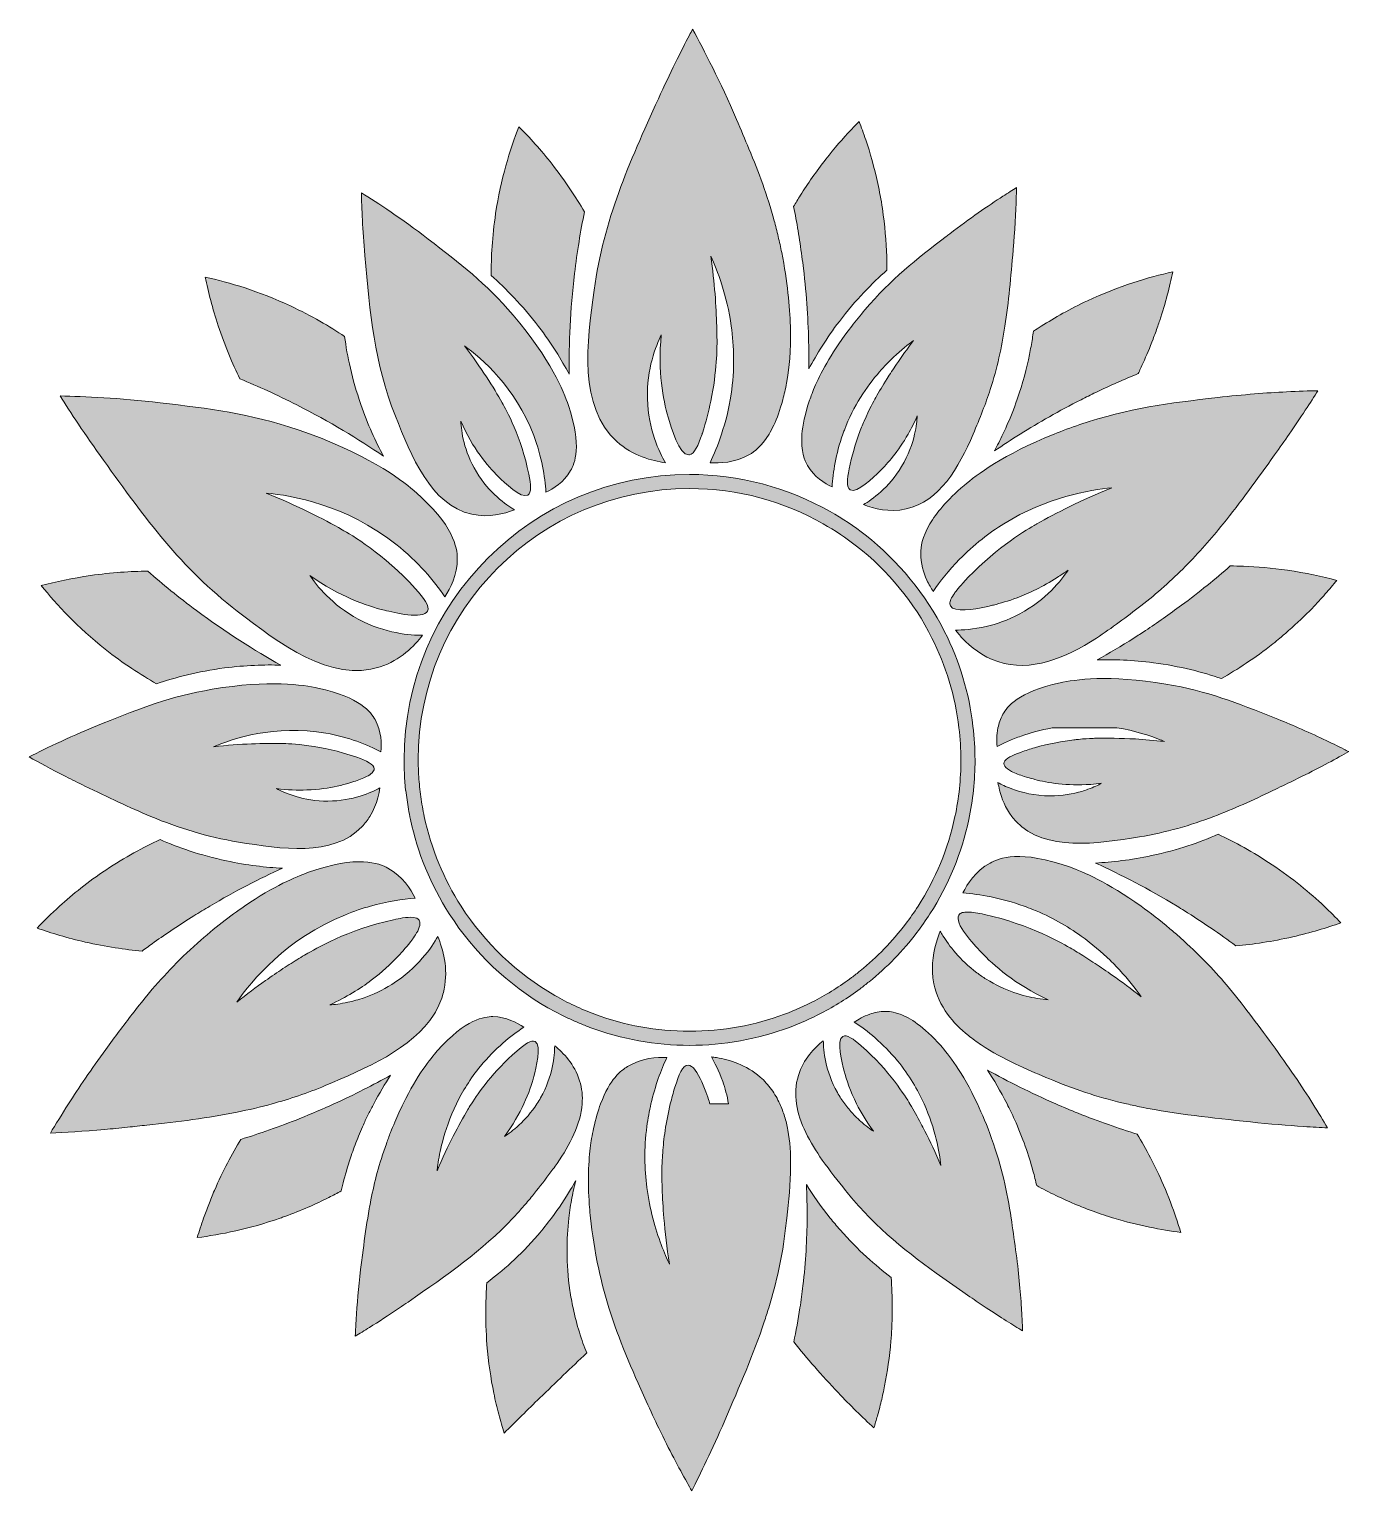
# Model space of a CAD drawing. Header units: inches. Extents: x 1280 to 1467, y 290 to 497.
import ezdxf

# ---------------------------------------------------------------- set-up
doc = ezdxf.new("R2010")
doc.units = ezdxf.units.IN
doc.header["$MEASUREMENT"] = 0
doc.layers.add('Layer 1', color=7, linetype='Continuous')

# ---------------------------------------------------------------- blocks, each defined once
blk = doc.blocks.new('block 3')
at = {"layer": 'Layer 1', "true_color": 0xfcbc38}
h = blk.add_hatch(color=40, dxfattribs=at)
h.dxf.hatch_style = 2
edge = h.paths.add_edge_path()
edge.add_spline(control_points=[(1331.86, 442.13), (1334.08, 436.52), (1336.84, 429.55), (1342.67, 428.25), (1345.07, 427.72), (1347.25, 428.3), (1348.71, 428.87), (1347.51, 429.58), (1345.14, 431.22), (1343.32, 434.24), (1341.54, 437.2), (1341.19, 440.01), (1341.11, 441.41), (1342.81, 437.54), (1344.9, 435.07), (1346.42, 433.57), (1347.24, 432.77), (1349.67, 430.39), (1350.61, 430.96), (1351.14, 431.29), (1351.02, 432.45), (1350.73, 433.91), (1349.7, 439.16), (1347.52, 443.05), (1346.98, 444), (1345.75, 446.18), (1344, 448.97), (1341.64, 452.08), (1344.06, 450.3), (1348.81, 446.26), (1351.43, 439.41), (1352.59, 436.35), (1353.02, 433.55), (1353.16, 431.37), (1354.18, 431.85), (1355.68, 432.76), (1356.65, 434.42), (1357.23, 435.42), (1358.29, 437.84), (1356.34, 443.64), (1355.68, 445.6), (1353.85, 450.16), (1348.51, 456.42), (1344.63, 460.97), (1341.02, 463.73), (1336.51, 467.18), (1332.72, 470.09), (1329.4, 472.27), (1327.04, 473.74), (1327.1, 471.59), (1327.22, 468.53), (1327.54, 464.87), (1328.25, 456.66), (1328.84, 449.76), (1331.86, 442.13)], knot_values=[0, 0, 0, 0, 1, 1, 1, 2, 2, 2, 3, 3, 3, 4, 4, 4, 5, 5, 5, 6, 6, 6, 7, 7, 7, 8, 8, 8, 9, 9, 9, 10, 10, 10, 11, 11, 11, 12, 12, 12, 13, 13, 13, 14, 14, 14, 15, 15, 15, 16, 16, 16, 17, 17, 17, 18, 18, 18, 18], degree=3, periodic=1)
h = blk.add_hatch(color=40, dxfattribs=at)
h.dxf.hatch_style = 2
edge = h.paths.add_edge_path()
edge.add_spline(control_points=[(1393.65, 432.12), (1393.78, 434.15), (1394.17, 436.75), (1395.18, 439.58), (1395.25, 439.77), (1395.31, 439.96), (1395.39, 440.15), (1396.69, 443.58), (1398.54, 446.3), (1400.35, 448.39), (1401.04, 449.17), (1401.71, 449.87), (1402.36, 450.48), (1403.43, 451.49), (1404.42, 452.27), (1405.17, 452.82), (1404.29, 451.66), (1403.49, 450.54), (1402.77, 449.48), (1402.29, 448.77), (1401.85, 448.09), (1401.44, 447.44), (1400.83, 446.46), (1400.29, 445.56), (1399.83, 444.75), (1399.57, 444.28), (1398.91, 443.11), (1398.19, 441.43), (1397.95, 440.87), (1397.71, 440.25), (1397.46, 439.58), (1396.94, 438.15), (1396.44, 436.48), (1396.08, 434.65), (1395.79, 433.19), (1395.67, 432.03), (1396.2, 431.71), (1397.14, 431.13), (1399.57, 433.51), (1400.39, 434.32), (1401.54, 435.45), (1403.02, 437.15), (1404.41, 439.58), (1404.85, 440.36), (1405.29, 441.21), (1405.7, 442.15), (1405.67, 441.54), (1405.57, 440.64), (1405.33, 439.58), (1405.03, 438.24), (1404.49, 436.64), (1403.49, 434.98), (1401.68, 431.96), (1399.3, 430.33), (1398.11, 429.61), (1399.56, 429.04), (1401.74, 428.46), (1404.14, 428.99), (1408.87, 430.05), (1411.57, 434.82), (1413.61, 439.58), (1414.09, 440.69), (1414.53, 441.81), (1414.95, 442.87), (1415.35, 443.89), (1415.72, 444.91), (1416.04, 445.91), (1417.01, 448.92), (1417.65, 451.86), (1418.11, 454.86), (1418.64, 458.3), (1418.94, 461.82), (1419.27, 465.61), (1419.33, 466.28), (1419.38, 466.93), (1419.43, 467.56), (1419.63, 470.36), (1419.72, 472.73), (1419.77, 474.49), (1419.18, 474.12), (1418.53, 473.7), (1417.83, 473.25), (1415.72, 471.88), (1413.14, 470.1), (1410.3, 467.93), (1410.13, 467.8), (1409.98, 467.68), (1409.81, 467.56), (1405.53, 464.28), (1402.03, 461.54), (1398.3, 457.17), (1397.62, 456.37), (1397, 455.6), (1396.43, 454.86), (1393.74, 451.37), (1392.21, 448.54), (1391.32, 446.55), (1390.92, 445.65), (1390.65, 444.92), (1390.47, 444.39), (1389.81, 442.42), (1389.5, 440.85), (1389.39, 439.58), (1389.19, 437.11), (1389.78, 435.82), (1390.16, 435.16), (1391.13, 433.51), (1392.63, 432.6), (1393.65, 432.12)], knot_values=[0, 0, 0, 0, 1, 1, 1, 2, 2, 2, 3, 3, 3, 4, 4, 4, 5, 5, 5, 6, 6, 6, 7, 7, 7, 8, 8, 8, 9, 9, 9, 10, 10, 10, 11, 11, 11, 12, 12, 12, 13, 13, 13, 14, 14, 14, 15, 15, 15, 16, 16, 16, 17, 17, 17, 18, 18, 18, 19, 19, 19, 20, 20, 20, 21, 21, 21, 22, 22, 22, 23, 23, 23, 24, 24, 24, 25, 25, 25, 26, 26, 26, 27, 27, 27, 28, 28, 28, 29, 29, 29, 30, 30, 30, 31, 31, 31, 32, 32, 32, 33, 33, 33, 34, 34, 34, 35, 35, 35, 36, 36, 36, 36], degree=3, periodic=1)
h = blk.add_hatch(color=40, dxfattribs=at)
h.dxf.hatch_style = 2
edge = h.paths.add_edge_path()
edge.add_spline(control_points=[(1466.77, 394.65), (1466.54, 394.76), (1466.3, 394.89), (1466.06, 395.01), (1464.34, 395.88), (1462.17, 396.92), (1459.62, 398.03), (1458.57, 398.49), (1457.46, 398.95), (1456.28, 399.42), (1451.01, 401.53), (1446.78, 403.21), (1440.9, 404.21), (1432.78, 405.59), (1427.93, 404.83), (1425.91, 404.39), (1419.93, 403.1), (1418.39, 400.95), (1417.83, 399.94), (1417.48, 399.3), (1417.26, 398.65), (1417.13, 398.03), (1416.91, 397.02), (1416.93, 396.08), (1417, 395.38), (1417.48, 395.63), (1418.01, 395.88), (1418.58, 396.13), (1419.15, 396.38), (1419.76, 396.62), (1420.41, 396.86), (1421.71, 397.32), (1423.18, 397.72), (1424.79, 398), (1424.85, 398.01), (1424.9, 398.02), (1424.96, 398.03), (1424.96, 398.03), (1433.96, 398.03), (1433.96, 398.03), (1436.52, 397.61), (1438.63, 396.91), (1440.1, 396.33), (1440.31, 396.24), (1440.5, 396.16), (1440.69, 396.09), (1439.23, 396.25), (1437.86, 396.36), (1436.58, 396.44), (1434.45, 396.56), (1432.57, 396.57), (1431.01, 396.54), (1430.88, 396.54), (1430.69, 396.53), (1430.45, 396.53), (1429.98, 396.51), (1429.31, 396.47), (1428.51, 396.39), (1428.31, 396.37), (1428.1, 396.35), (1427.88, 396.32), (1426.34, 396.14), (1424.4, 395.81), (1422.28, 395.19), (1421.67, 395.02), (1421.05, 394.82), (1420.42, 394.59), (1420.25, 394.53), (1420.08, 394.47), (1419.91, 394.41), (1418.77, 393.97), (1417.96, 393.52), (1417.96, 392.98), (1417.95, 392.7), (1418.15, 392.44), (1418.48, 392.2), (1418.64, 392.08), (1418.83, 391.97), (1419.04, 391.86), (1419.57, 391.58), (1420.22, 391.34), (1420.83, 391.15), (1421.31, 391), (1421.77, 390.87), (1422.11, 390.78), (1422.19, 390.76), (1422.27, 390.74), (1422.34, 390.72), (1424.15, 390.24), (1426.82, 389.78), (1430.26, 390.02), (1430.76, 390.05), (1431.27, 390.1), (1431.79, 390.17), (1431.33, 389.93), (1430.67, 389.61), (1429.85, 389.32), (1429.58, 389.22), (1429.29, 389.13), (1428.98, 389.03), (1427.74, 388.67), (1426.23, 388.39), (1424.5, 388.39), (1422.3, 388.4), (1420.45, 388.87), (1419.07, 389.39), (1418.24, 389.7), (1417.59, 390.02), (1417.13, 390.27), (1417.18, 389.94), (1417.26, 389.57), (1417.35, 389.18), (1417.65, 388.03), (1418.16, 386.7), (1419.09, 385.47), (1419.28, 385.24), (1419.47, 385), (1419.69, 384.77), (1423.79, 380.43), (1431.19, 381.63), (1437.14, 382.59), (1440.96, 383.21), (1444.36, 384.22), (1447.66, 385.47), (1447.66, 385.47), (1447.66, 385.47), (1447.66, 385.47), (1450.45, 386.53), (1453.17, 387.78), (1456, 389.13), (1456.95, 389.59), (1457.91, 390.05), (1458.89, 390.53), (1459.3, 390.73), (1459.71, 390.93), (1460.1, 391.12), (1462.86, 392.49), (1465.12, 393.72), (1466.77, 394.65), (1466.77, 394.65), (1466.77, 394.65), (1466.77, 394.65), (1466.77, 394.65), (1466.77, 394.65), (1466.77, 394.65)], knot_values=[0, 0, 0, 0, 1, 1, 1, 2, 2, 2, 3, 3, 3, 4, 4, 4, 5, 5, 5, 6, 6, 6, 7, 7, 7, 8, 8, 8, 9, 9, 9, 10, 10, 10, 11, 11, 11, 12, 12, 12, 13, 13, 13, 14, 14, 14, 15, 15, 15, 16, 16, 16, 17, 17, 17, 18, 18, 18, 19, 19, 19, 20, 20, 20, 21, 21, 21, 22, 22, 22, 23, 23, 23, 24, 24, 24, 25, 25, 25, 26, 26, 26, 27, 27, 27, 28, 28, 28, 29, 29, 29, 30, 30, 30, 31, 31, 31, 32, 32, 32, 33, 33, 33, 34, 34, 34, 35, 35, 35, 36, 36, 36, 37, 37, 37, 38, 38, 38, 39, 39, 39, 40, 40, 40, 41, 41, 41, 42, 42, 42, 43, 43, 43, 44, 44, 44, 45, 45, 45, 46, 46, 46, 47, 47, 47, 48, 48, 48, 48], degree=3, periodic=1)
h = blk.add_hatch(color=40, dxfattribs=at)
h.dxf.hatch_style = 2
edge = h.paths.add_edge_path()
edge.add_spline(control_points=[(1328.23, 385.47), (1328.23, 385.47), (1328.23, 385.47), (1328.23, 385.47), (1328.77, 386.36), (1329.13, 387.28), (1329.37, 388.12), (1329.51, 388.62), (1329.61, 389.1), (1329.68, 389.53), (1328.45, 388.86), (1325.84, 387.67), (1322.31, 387.65), (1318.85, 387.64), (1316.26, 388.78), (1315.02, 389.42), (1316.59, 389.23), (1318.03, 389.18), (1319.31, 389.23), (1321.02, 389.29), (1322.47, 389.51), (1323.64, 389.78), (1323.94, 389.84), (1324.21, 389.91), (1324.47, 389.98), (1324.82, 390.07), (1325.39, 390.22), (1325.99, 390.41), (1326.6, 390.61), (1327.26, 390.85), (1327.79, 391.12), (1327.79, 391.12), (1327.79, 391.12), (1327.79, 391.12), (1328.41, 391.45), (1328.86, 391.83), (1328.86, 392.24), (1328.85, 392.86), (1327.79, 393.35), (1326.39, 393.85), (1321.35, 395.65), (1316.9, 395.78), (1315.8, 395.8), (1313.3, 395.85), (1310, 395.79), (1306.13, 395.34), (1308.89, 396.51), (1314.79, 398.52), (1322.02, 397.26), (1325.25, 396.7), (1327.87, 395.63), (1329.81, 394.64), (1329.92, 395.76), (1329.91, 397.51), (1328.98, 399.19), (1328.42, 400.2), (1326.88, 402.36), (1320.9, 403.65), (1318.88, 404.09), (1314.03, 404.85), (1305.91, 403.47), (1300.03, 402.47), (1295.8, 400.78), (1290.53, 398.68), (1286.09, 396.91), (1282.52, 395.18), (1280.05, 393.9), (1281.38, 393.15), (1283.14, 392.19), (1285.23, 391.12), (1286.08, 390.69), (1286.97, 390.25), (1287.92, 389.78), (1291.18, 388.21), (1294.21, 386.74), (1297.27, 385.47), (1297.27, 385.47), (1297.27, 385.47), (1297.27, 385.47), (1301.17, 383.86), (1305.13, 382.59), (1309.67, 381.85), (1315.62, 380.89), (1323.02, 379.69), (1327.12, 384.03), (1327.56, 384.49), (1327.92, 384.98), (1328.23, 385.47)], knot_values=[0, 0, 0, 0, 1, 1, 1, 2, 2, 2, 3, 3, 3, 4, 4, 4, 5, 5, 5, 6, 6, 6, 7, 7, 7, 8, 8, 8, 9, 9, 9, 10, 10, 10, 11, 11, 11, 12, 12, 12, 13, 13, 13, 14, 14, 14, 15, 15, 15, 16, 16, 16, 17, 17, 17, 18, 18, 18, 19, 19, 19, 20, 20, 20, 21, 21, 21, 22, 22, 22, 23, 23, 23, 24, 24, 24, 25, 25, 25, 26, 26, 26, 27, 27, 27, 28, 28, 28, 29, 29, 29, 29], degree=3, periodic=1)
h = blk.add_hatch(color=40, dxfattribs=at)
h.dxf.hatch_style = 2
edge = h.paths.add_edge_path()
edge.add_spline(control_points=[(1420.45, 315.95), (1420.3, 318.28), (1420.05, 321.05), (1419.63, 324.15), (1419.41, 325.72), (1419.21, 327.2), (1418.99, 328.64), (1418.41, 332.38), (1417.69, 335.86), (1416.23, 339.91), (1415.57, 341.76), (1414.89, 343.38), (1414.22, 344.81), (1412.08, 349.35), (1410.07, 351.87), (1409.02, 353.05), (1406.59, 355.79), (1404.67, 356.98), (1403.27, 357.5), (1402.8, 357.67), (1402.39, 357.77), (1402.04, 357.83), (1401.69, 357.88), (1401.4, 357.89), (1401.17, 357.89), (1400.36, 357.88), (1399.63, 357.73), (1398.98, 357.5), (1398.07, 357.19), (1397.33, 356.75), (1396.79, 356.38), (1398.61, 355.18), (1400.83, 353.42), (1402.91, 350.88), (1404.57, 348.86), (1405.77, 346.78), (1406.66, 344.81), (1407.47, 343.02), (1408.01, 341.33), (1408.38, 339.83), (1408.75, 338.34), (1408.94, 337.06), (1409.05, 336.1), (1408.29, 337.89), (1407.52, 339.52), (1406.78, 340.96), (1406.59, 341.32), (1406.41, 341.67), (1406.23, 342.01), (1405.69, 343.03), (1405.17, 343.94), (1404.69, 344.74), (1404.68, 344.76), (1404.67, 344.79), (1404.66, 344.81), (1404.04, 345.84), (1401.76, 349.57), (1397.79, 353.01), (1396.67, 353.98), (1395.72, 354.66), (1395.17, 354.36), (1394.21, 353.83), (1395.07, 350.55), (1395.36, 349.44), (1395.69, 348.2), (1396.22, 346.61), (1397.13, 344.81), (1397.74, 343.6), (1398.52, 342.3), (1399.52, 340.93), (1399.05, 341.24), (1398.41, 341.7), (1397.69, 342.34), (1397.33, 342.66), (1396.96, 343.02), (1396.58, 343.43), (1396.2, 343.84), (1395.82, 344.3), (1395.44, 344.81), (1395.08, 345.3), (1394.73, 345.82), (1394.4, 346.41), (1392.68, 349.49), (1392.43, 352.36), (1392.41, 353.75), (1391.19, 352.77), (1389.6, 351.16), (1388.88, 348.82), (1388.47, 347.48), (1388.42, 346.14), (1388.61, 344.81), (1389.02, 342.07), (1390.5, 339.38), (1392.27, 336.86), (1393.32, 335.35), (1394.48, 333.9), (1395.56, 332.55), (1395.84, 332.2), (1396.13, 331.85), (1396.41, 331.51), (1397.27, 330.5), (1398.15, 329.55), (1399.04, 328.64), (1399.04, 328.64), (1399.04, 328.64), (1399.04, 328.64), (1403.26, 324.37), (1407.88, 321.17), (1413.16, 317.51), (1413.96, 316.96), (1414.73, 316.44), (1415.47, 315.95), (1417.5, 314.6), (1419.27, 313.5), (1420.62, 312.68), (1420.59, 313.39), (1420.56, 314.19), (1420.5, 315.06), (1420.49, 315.35), (1420.47, 315.65), (1420.45, 315.95)], knot_values=[0, 0, 0, 0, 1, 1, 1, 2, 2, 2, 3, 3, 3, 4, 4, 4, 5, 5, 5, 6, 6, 6, 7, 7, 7, 8, 8, 8, 9, 9, 9, 10, 10, 10, 11, 11, 11, 12, 12, 12, 13, 13, 13, 14, 14, 14, 15, 15, 15, 16, 16, 16, 17, 17, 17, 18, 18, 18, 19, 19, 19, 20, 20, 20, 21, 21, 21, 22, 22, 22, 23, 23, 23, 24, 24, 24, 25, 25, 25, 26, 26, 26, 27, 27, 27, 28, 28, 28, 29, 29, 29, 30, 30, 30, 31, 31, 31, 32, 32, 32, 33, 33, 33, 34, 34, 34, 35, 35, 35, 36, 36, 36, 37, 37, 37, 38, 38, 38, 39, 39, 39, 40, 40, 40, 40], degree=3, periodic=1)
h = blk.add_hatch(color=40, dxfattribs=at)
h.dxf.hatch_style = 2
edge = h.paths.add_edge_path()
edge.add_spline(control_points=[(1354.4, 353.01), (1354.38, 351.61), (1354.13, 348.74), (1352.41, 345.67), (1352.24, 345.37), (1352.06, 345.08), (1351.88, 344.81), (1350.27, 342.33), (1348.34, 340.87), (1347.29, 340.19), (1348.5, 341.84), (1349.39, 343.4), (1350.04, 344.81), (1350.74, 346.3), (1351.17, 347.63), (1351.45, 348.69), (1351.74, 349.8), (1352.61, 353.09), (1351.64, 353.62), (1351.09, 353.92), (1350.15, 353.24), (1349.02, 352.27), (1345.73, 349.41), (1343.59, 346.36), (1342.61, 344.81), (1342.39, 344.45), (1342.22, 344.18), (1342.12, 344), (1340.85, 341.85), (1339.28, 338.95), (1337.76, 335.35), (1337.79, 335.61), (1337.82, 335.89), (1337.87, 336.19), (1338, 337.09), (1338.19, 338.19), (1338.51, 339.4), (1338.93, 341.03), (1339.55, 342.88), (1340.49, 344.81), (1341.34, 346.56), (1342.45, 348.37), (1343.9, 350.14), (1345.98, 352.67), (1348.2, 354.44), (1350.02, 355.64), (1349.09, 356.28), (1347.56, 357.13), (1345.64, 357.15), (1344.49, 357.16), (1341.85, 356.88), (1337.79, 352.3), (1336.8, 351.19), (1334.95, 348.89), (1332.95, 344.81), (1332.56, 344.01), (1332.16, 343.14), (1331.76, 342.2), (1331.57, 341.73), (1331.37, 341.25), (1331.17, 340.74), (1330.97, 340.23), (1330.77, 339.71), (1330.58, 339.16), (1330.07, 337.75), (1329.65, 336.4), (1329.29, 335.08), (1328.94, 333.77), (1328.65, 332.49), (1328.4, 331.21), (1328.23, 330.36), (1328.08, 329.51), (1327.94, 328.64), (1327.67, 326.97), (1327.43, 325.25), (1327.19, 323.41), (1326.81, 320.63), (1326.57, 318.12), (1326.41, 315.95), (1326.36, 315.19), (1326.31, 314.47), (1326.28, 313.8), (1326.24, 313.13), (1326.21, 312.51), (1326.19, 311.94), (1326.79, 312.3), (1327.46, 312.71), (1328.21, 313.18), (1329.45, 313.96), (1330.88, 314.89), (1332.45, 315.95), (1332.84, 316.21), (1333.24, 316.49), (1333.65, 316.77), (1339.23, 320.63), (1344.08, 323.99), (1348.49, 328.64), (1348.96, 329.14), (1349.42, 329.65), (1349.88, 330.18), (1350.34, 330.7), (1350.8, 331.24), (1351.25, 331.81), (1351.44, 332.05), (1351.63, 332.29), (1351.83, 332.53), (1352.6, 333.51), (1353.4, 334.53), (1354.16, 335.58), (1354.35, 335.84), (1354.54, 336.11), (1354.73, 336.38), (1355.65, 337.71), (1356.48, 339.1), (1357.12, 340.51), (1357.75, 341.92), (1358.18, 343.36), (1358.29, 344.81), (1358.37, 345.9), (1358.27, 346.99), (1357.93, 348.08), (1357.21, 350.42), (1355.62, 352.03), (1354.4, 353.01)], knot_values=[0, 0, 0, 0, 1, 1, 1, 2, 2, 2, 3, 3, 3, 4, 4, 4, 5, 5, 5, 6, 6, 6, 7, 7, 7, 8, 8, 8, 9, 9, 9, 10, 10, 10, 11, 11, 11, 12, 12, 12, 13, 13, 13, 14, 14, 14, 15, 15, 15, 16, 16, 16, 17, 17, 17, 18, 18, 18, 19, 19, 19, 20, 20, 20, 21, 21, 21, 22, 22, 22, 23, 23, 23, 24, 24, 24, 25, 25, 25, 26, 26, 26, 27, 27, 27, 28, 28, 28, 29, 29, 29, 30, 30, 30, 31, 31, 31, 32, 32, 32, 33, 33, 33, 34, 34, 34, 35, 35, 35, 36, 36, 36, 37, 37, 37, 38, 38, 38, 39, 39, 39, 40, 40, 40, 41, 41, 41, 41], degree=3, periodic=1)
at = {"layer": 'Layer 1', "lineweight": 0}
for points, knots in [([(1331.86, 442.13), (1334.08, 436.52), (1336.84, 429.55), (1342.67, 428.25), (1345.07, 427.72), (1347.25, 428.3), (1348.71, 428.87), (1347.51, 429.58), (1345.14, 431.22), (1343.32, 434.24), (1341.54, 437.2), (1341.19, 440.01), (1341.11, 441.41), (1342.81, 437.54), (1344.9, 435.07), (1346.42, 433.57), (1347.24, 432.77), (1349.67, 430.39), (1350.61, 430.96), (1351.14, 431.29), (1351.02, 432.45), (1350.73, 433.91), (1349.7, 439.16), (1347.52, 443.05), (1346.98, 444), (1345.75, 446.18), (1344, 448.97), (1341.64, 452.08), (1344.06, 450.3), (1348.81, 446.26), (1351.43, 439.41), (1352.59, 436.35), (1353.02, 433.55), (1353.16, 431.37), (1354.18, 431.85), (1355.68, 432.76), (1356.65, 434.42), (1357.23, 435.42), (1358.29, 437.84), (1356.34, 443.64), (1355.68, 445.6), (1353.85, 450.16), (1348.51, 456.42), (1344.63, 460.97), (1341.02, 463.73), (1336.51, 467.18), (1332.72, 470.09), (1329.4, 472.27), (1327.04, 473.74), (1327.1, 471.59), (1327.22, 468.53), (1327.54, 464.87), (1328.25, 456.66), (1328.84, 449.76), (1331.86, 442.13)], [0, 0, 0, 0, 1, 1, 1, 2, 2, 2, 3, 3, 3, 4, 4, 4, 5, 5, 5, 6, 6, 6, 7, 7, 7, 8, 8, 8, 9, 9, 9, 10, 10, 10, 11, 11, 11, 12, 12, 12, 13, 13, 13, 14, 14, 14, 15, 15, 15, 16, 16, 16, 17, 17, 17, 18, 18, 18, 18]), ([(1393.65, 432.12), (1393.78, 434.15), (1394.17, 436.75), (1395.18, 439.58), (1395.25, 439.77), (1395.31, 439.96), (1395.39, 440.15), (1396.69, 443.58), (1398.54, 446.3), (1400.35, 448.39), (1401.04, 449.17), (1401.71, 449.87), (1402.36, 450.48), (1403.43, 451.49), (1404.42, 452.27), (1405.17, 452.82), (1404.29, 451.66), (1403.49, 450.54), (1402.77, 449.48), (1402.29, 448.77), (1401.85, 448.09), (1401.44, 447.44), (1400.83, 446.46), (1400.29, 445.56), (1399.83, 444.75), (1399.57, 444.28), (1398.91, 443.11), (1398.19, 441.43), (1397.95, 440.87), (1397.71, 440.25), (1397.46, 439.58), (1396.94, 438.15), (1396.44, 436.48), (1396.08, 434.65), (1395.79, 433.19), (1395.67, 432.03), (1396.2, 431.71), (1397.14, 431.13), (1399.57, 433.51), (1400.39, 434.32), (1401.54, 435.45), (1403.02, 437.15), (1404.41, 439.58), (1404.85, 440.36), (1405.29, 441.21), (1405.7, 442.15), (1405.67, 441.54), (1405.57, 440.64), (1405.33, 439.58), (1405.03, 438.24), (1404.49, 436.64), (1403.49, 434.98), (1401.68, 431.96), (1399.3, 430.33), (1398.11, 429.61), (1399.56, 429.04), (1401.74, 428.46), (1404.14, 428.99), (1408.87, 430.05), (1411.57, 434.82), (1413.61, 439.58), (1414.09, 440.69), (1414.53, 441.81), (1414.95, 442.87), (1415.35, 443.89), (1415.72, 444.91), (1416.04, 445.91), (1417.01, 448.92), (1417.65, 451.86), (1418.11, 454.86), (1418.64, 458.3), (1418.94, 461.82), (1419.27, 465.61), (1419.33, 466.28), (1419.38, 466.93), (1419.43, 467.56), (1419.63, 470.36), (1419.72, 472.73), (1419.77, 474.49), (1419.18, 474.12), (1418.53, 473.7), (1417.83, 473.25), (1415.72, 471.88), (1413.14, 470.1), (1410.3, 467.93), (1410.13, 467.8), (1409.98, 467.68), (1409.81, 467.56), (1405.53, 464.28), (1402.03, 461.54), (1398.3, 457.17), (1397.62, 456.37), (1397, 455.6), (1396.43, 454.86), (1393.74, 451.37), (1392.21, 448.54), (1391.32, 446.55), (1390.92, 445.65), (1390.65, 444.92), (1390.47, 444.39), (1389.81, 442.42), (1389.5, 440.85), (1389.39, 439.58), (1389.19, 437.11), (1389.78, 435.82), (1390.16, 435.16), (1391.13, 433.51), (1392.63, 432.6), (1393.65, 432.12)], [0, 0, 0, 0, 1, 1, 1, 2, 2, 2, 3, 3, 3, 4, 4, 4, 5, 5, 5, 6, 6, 6, 7, 7, 7, 8, 8, 8, 9, 9, 9, 10, 10, 10, 11, 11, 11, 12, 12, 12, 13, 13, 13, 14, 14, 14, 15, 15, 15, 16, 16, 16, 17, 17, 17, 18, 18, 18, 19, 19, 19, 20, 20, 20, 21, 21, 21, 22, 22, 22, 23, 23, 23, 24, 24, 24, 25, 25, 25, 26, 26, 26, 27, 27, 27, 28, 28, 28, 29, 29, 29, 30, 30, 30, 31, 31, 31, 32, 32, 32, 33, 33, 33, 34, 34, 34, 35, 35, 35, 36, 36, 36, 36]), ([(1466.77, 394.65), (1466.54, 394.76), (1466.3, 394.89), (1466.06, 395.01), (1464.34, 395.88), (1462.17, 396.92), (1459.62, 398.03), (1458.57, 398.49), (1457.46, 398.95), (1456.28, 399.42), (1451.01, 401.53), (1446.78, 403.21), (1440.9, 404.21), (1432.78, 405.59), (1427.93, 404.83), (1425.91, 404.39), (1419.93, 403.1), (1418.39, 400.95), (1417.83, 399.94), (1417.48, 399.3), (1417.26, 398.65), (1417.13, 398.03), (1416.91, 397.02), (1416.93, 396.08), (1417, 395.38), (1417.48, 395.63), (1418.01, 395.88), (1418.58, 396.13), (1419.15, 396.38), (1419.76, 396.62), (1420.41, 396.86), (1421.71, 397.32), (1423.18, 397.72), (1424.79, 398), (1424.85, 398.01), (1424.9, 398.02), (1424.96, 398.03), (1424.96, 398.03), (1433.96, 398.03), (1433.96, 398.03), (1436.52, 397.61), (1438.63, 396.91), (1440.1, 396.33), (1440.31, 396.24), (1440.5, 396.16), (1440.69, 396.09), (1439.23, 396.25), (1437.86, 396.36), (1436.58, 396.44), (1434.45, 396.56), (1432.57, 396.57), (1431.01, 396.54), (1430.88, 396.54), (1430.69, 396.53), (1430.45, 396.53), (1429.98, 396.51), (1429.31, 396.47), (1428.51, 396.39), (1428.31, 396.37), (1428.1, 396.35), (1427.88, 396.32), (1426.34, 396.14), (1424.4, 395.81), (1422.28, 395.19), (1421.67, 395.02), (1421.05, 394.82), (1420.42, 394.59), (1420.25, 394.53), (1420.08, 394.47), (1419.91, 394.41), (1418.77, 393.97), (1417.96, 393.52), (1417.96, 392.98), (1417.95, 392.7), (1418.15, 392.44), (1418.48, 392.2), (1418.64, 392.08), (1418.83, 391.97), (1419.04, 391.86), (1419.57, 391.58), (1420.22, 391.34), (1420.83, 391.15), (1421.31, 391), (1421.77, 390.87), (1422.11, 390.78), (1422.19, 390.76), (1422.27, 390.74), (1422.34, 390.72), (1424.15, 390.24), (1426.82, 389.78), (1430.26, 390.02), (1430.76, 390.05), (1431.27, 390.1), (1431.79, 390.17), (1431.33, 389.93), (1430.67, 389.61), (1429.85, 389.32), (1429.58, 389.22), (1429.29, 389.13), (1428.98, 389.03), (1427.74, 388.67), (1426.23, 388.39), (1424.5, 388.39), (1422.3, 388.4), (1420.45, 388.87), (1419.07, 389.39), (1418.24, 389.7), (1417.59, 390.02), (1417.13, 390.27), (1417.18, 389.94), (1417.26, 389.57), (1417.35, 389.18), (1417.65, 388.03), (1418.16, 386.7), (1419.09, 385.47), (1419.28, 385.24), (1419.47, 385), (1419.69, 384.77), (1423.79, 380.43), (1431.19, 381.63), (1437.14, 382.59), (1440.96, 383.21), (1444.36, 384.22), (1447.66, 385.47), (1447.66, 385.47), (1447.66, 385.47), (1447.66, 385.47), (1450.45, 386.53), (1453.17, 387.78), (1456, 389.13), (1456.95, 389.59), (1457.91, 390.05), (1458.89, 390.53), (1459.3, 390.73), (1459.71, 390.93), (1460.1, 391.12), (1462.86, 392.49), (1465.12, 393.72), (1466.77, 394.65), (1466.77, 394.65), (1466.77, 394.65), (1466.77, 394.65), (1466.77, 394.65), (1466.77, 394.65), (1466.77, 394.65)], [0, 0, 0, 0, 1, 1, 1, 2, 2, 2, 3, 3, 3, 4, 4, 4, 5, 5, 5, 6, 6, 6, 7, 7, 7, 8, 8, 8, 9, 9, 9, 10, 10, 10, 11, 11, 11, 12, 12, 12, 13, 13, 13, 14, 14, 14, 15, 15, 15, 16, 16, 16, 17, 17, 17, 18, 18, 18, 19, 19, 19, 20, 20, 20, 21, 21, 21, 22, 22, 22, 23, 23, 23, 24, 24, 24, 25, 25, 25, 26, 26, 26, 27, 27, 27, 28, 28, 28, 29, 29, 29, 30, 30, 30, 31, 31, 31, 32, 32, 32, 33, 33, 33, 34, 34, 34, 35, 35, 35, 36, 36, 36, 37, 37, 37, 38, 38, 38, 39, 39, 39, 40, 40, 40, 41, 41, 41, 42, 42, 42, 43, 43, 43, 44, 44, 44, 45, 45, 45, 46, 46, 46, 47, 47, 47, 48, 48, 48, 48]), ([(1328.23, 385.47), (1328.23, 385.47), (1328.23, 385.47), (1328.23, 385.47), (1328.77, 386.36), (1329.13, 387.28), (1329.37, 388.12), (1329.51, 388.62), (1329.61, 389.1), (1329.68, 389.53), (1328.45, 388.86), (1325.84, 387.67), (1322.31, 387.65), (1318.85, 387.64), (1316.26, 388.78), (1315.02, 389.42), (1316.59, 389.23), (1318.03, 389.18), (1319.31, 389.23), (1321.02, 389.29), (1322.47, 389.51), (1323.64, 389.78), (1323.94, 389.84), (1324.21, 389.91), (1324.47, 389.98), (1324.82, 390.07), (1325.39, 390.22), (1325.99, 390.41), (1326.6, 390.61), (1327.26, 390.85), (1327.79, 391.12), (1327.79, 391.12), (1327.79, 391.12), (1327.79, 391.12), (1328.41, 391.45), (1328.86, 391.83), (1328.86, 392.24), (1328.85, 392.86), (1327.79, 393.35), (1326.39, 393.85), (1321.35, 395.65), (1316.9, 395.78), (1315.8, 395.8), (1313.3, 395.85), (1310, 395.79), (1306.13, 395.34), (1308.89, 396.51), (1314.79, 398.52), (1322.02, 397.26), (1325.25, 396.7), (1327.87, 395.63), (1329.81, 394.64), (1329.92, 395.76), (1329.91, 397.51), (1328.98, 399.19), (1328.42, 400.2), (1326.88, 402.36), (1320.9, 403.65), (1318.88, 404.09), (1314.03, 404.85), (1305.91, 403.47), (1300.03, 402.47), (1295.8, 400.78), (1290.53, 398.68), (1286.09, 396.91), (1282.52, 395.18), (1280.05, 393.9), (1281.38, 393.15), (1283.14, 392.19), (1285.23, 391.12), (1286.08, 390.69), (1286.97, 390.25), (1287.92, 389.78), (1291.18, 388.21), (1294.21, 386.74), (1297.27, 385.47), (1297.27, 385.47), (1297.27, 385.47), (1297.27, 385.47), (1301.17, 383.86), (1305.13, 382.59), (1309.67, 381.85), (1315.62, 380.89), (1323.02, 379.69), (1327.12, 384.03), (1327.56, 384.49), (1327.92, 384.98), (1328.23, 385.47)], [0, 0, 0, 0, 1, 1, 1, 2, 2, 2, 3, 3, 3, 4, 4, 4, 5, 5, 5, 6, 6, 6, 7, 7, 7, 8, 8, 8, 9, 9, 9, 10, 10, 10, 11, 11, 11, 12, 12, 12, 13, 13, 13, 14, 14, 14, 15, 15, 15, 16, 16, 16, 17, 17, 17, 18, 18, 18, 19, 19, 19, 20, 20, 20, 21, 21, 21, 22, 22, 22, 23, 23, 23, 24, 24, 24, 25, 25, 25, 26, 26, 26, 27, 27, 27, 28, 28, 28, 29, 29, 29, 29]), ([(1420.45, 315.95), (1420.3, 318.28), (1420.05, 321.05), (1419.63, 324.15), (1419.41, 325.72), (1419.21, 327.2), (1418.99, 328.64), (1418.41, 332.38), (1417.69, 335.86), (1416.23, 339.91), (1415.57, 341.76), (1414.89, 343.38), (1414.22, 344.81), (1412.08, 349.35), (1410.07, 351.87), (1409.02, 353.05), (1406.59, 355.79), (1404.67, 356.98), (1403.27, 357.5), (1402.8, 357.67), (1402.39, 357.77), (1402.04, 357.83), (1401.69, 357.88), (1401.4, 357.89), (1401.17, 357.89), (1400.36, 357.88), (1399.63, 357.73), (1398.98, 357.5), (1398.07, 357.19), (1397.33, 356.75), (1396.79, 356.38), (1398.61, 355.18), (1400.83, 353.42), (1402.91, 350.88), (1404.57, 348.86), (1405.77, 346.78), (1406.66, 344.81), (1407.47, 343.02), (1408.01, 341.33), (1408.38, 339.83), (1408.75, 338.34), (1408.94, 337.06), (1409.05, 336.1), (1408.29, 337.89), (1407.52, 339.52), (1406.78, 340.96), (1406.59, 341.32), (1406.41, 341.67), (1406.23, 342.01), (1405.69, 343.03), (1405.17, 343.94), (1404.69, 344.74), (1404.68, 344.76), (1404.67, 344.79), (1404.66, 344.81), (1404.04, 345.84), (1401.76, 349.57), (1397.79, 353.01), (1396.67, 353.98), (1395.72, 354.66), (1395.17, 354.36), (1394.21, 353.83), (1395.07, 350.55), (1395.36, 349.44), (1395.69, 348.2), (1396.22, 346.61), (1397.13, 344.81), (1397.74, 343.6), (1398.52, 342.3), (1399.52, 340.93), (1399.05, 341.24), (1398.41, 341.7), (1397.69, 342.34), (1397.33, 342.66), (1396.96, 343.02), (1396.58, 343.43), (1396.2, 343.84), (1395.82, 344.3), (1395.44, 344.81), (1395.08, 345.3), (1394.73, 345.82), (1394.4, 346.41), (1392.68, 349.49), (1392.43, 352.36), (1392.41, 353.75), (1391.19, 352.77), (1389.6, 351.16), (1388.88, 348.82), (1388.47, 347.48), (1388.42, 346.14), (1388.61, 344.81), (1389.02, 342.07), (1390.5, 339.38), (1392.27, 336.86), (1393.32, 335.35), (1394.48, 333.9), (1395.56, 332.55), (1395.84, 332.2), (1396.13, 331.85), (1396.41, 331.51), (1397.27, 330.5), (1398.15, 329.55), (1399.04, 328.64), (1399.04, 328.64), (1399.04, 328.64), (1399.04, 328.64), (1403.26, 324.37), (1407.88, 321.17), (1413.16, 317.51), (1413.96, 316.96), (1414.73, 316.44), (1415.47, 315.95), (1417.5, 314.6), (1419.27, 313.5), (1420.62, 312.68), (1420.59, 313.39), (1420.56, 314.19), (1420.5, 315.06), (1420.49, 315.35), (1420.47, 315.65), (1420.45, 315.95)], [0, 0, 0, 0, 1, 1, 1, 2, 2, 2, 3, 3, 3, 4, 4, 4, 5, 5, 5, 6, 6, 6, 7, 7, 7, 8, 8, 8, 9, 9, 9, 10, 10, 10, 11, 11, 11, 12, 12, 12, 13, 13, 13, 14, 14, 14, 15, 15, 15, 16, 16, 16, 17, 17, 17, 18, 18, 18, 19, 19, 19, 20, 20, 20, 21, 21, 21, 22, 22, 22, 23, 23, 23, 24, 24, 24, 25, 25, 25, 26, 26, 26, 27, 27, 27, 28, 28, 28, 29, 29, 29, 30, 30, 30, 31, 31, 31, 32, 32, 32, 33, 33, 33, 34, 34, 34, 35, 35, 35, 36, 36, 36, 37, 37, 37, 38, 38, 38, 39, 39, 39, 40, 40, 40, 40]), ([(1354.4, 353.01), (1354.38, 351.61), (1354.13, 348.74), (1352.41, 345.67), (1352.24, 345.37), (1352.06, 345.08), (1351.88, 344.81), (1350.27, 342.33), (1348.34, 340.87), (1347.29, 340.19), (1348.5, 341.84), (1349.39, 343.4), (1350.04, 344.81), (1350.74, 346.3), (1351.17, 347.63), (1351.45, 348.69), (1351.74, 349.8), (1352.61, 353.09), (1351.64, 353.62), (1351.09, 353.92), (1350.15, 353.24), (1349.02, 352.27), (1345.73, 349.41), (1343.59, 346.36), (1342.61, 344.81), (1342.39, 344.45), (1342.22, 344.18), (1342.12, 344), (1340.85, 341.85), (1339.28, 338.95), (1337.76, 335.35), (1337.79, 335.61), (1337.82, 335.89), (1337.87, 336.19), (1338, 337.09), (1338.19, 338.19), (1338.51, 339.4), (1338.93, 341.03), (1339.55, 342.88), (1340.49, 344.81), (1341.34, 346.56), (1342.45, 348.37), (1343.9, 350.14), (1345.98, 352.67), (1348.2, 354.44), (1350.02, 355.64), (1349.09, 356.28), (1347.56, 357.13), (1345.64, 357.15), (1344.49, 357.16), (1341.85, 356.88), (1337.79, 352.3), (1336.8, 351.19), (1334.95, 348.89), (1332.95, 344.81), (1332.56, 344.01), (1332.16, 343.14), (1331.76, 342.2), (1331.57, 341.73), (1331.37, 341.25), (1331.17, 340.74), (1330.97, 340.23), (1330.77, 339.71), (1330.58, 339.16), (1330.07, 337.75), (1329.65, 336.4), (1329.29, 335.08), (1328.94, 333.77), (1328.65, 332.49), (1328.4, 331.21), (1328.23, 330.36), (1328.08, 329.51), (1327.94, 328.64), (1327.67, 326.97), (1327.43, 325.25), (1327.19, 323.41), (1326.81, 320.63), (1326.57, 318.12), (1326.41, 315.95), (1326.36, 315.19), (1326.31, 314.47), (1326.28, 313.8), (1326.24, 313.13), (1326.21, 312.51), (1326.19, 311.94), (1326.79, 312.3), (1327.46, 312.71), (1328.21, 313.18), (1329.45, 313.96), (1330.88, 314.89), (1332.45, 315.95), (1332.84, 316.21), (1333.24, 316.49), (1333.65, 316.77), (1339.23, 320.63), (1344.08, 323.99), (1348.49, 328.64), (1348.96, 329.14), (1349.42, 329.65), (1349.88, 330.18), (1350.34, 330.7), (1350.8, 331.24), (1351.25, 331.81), (1351.44, 332.05), (1351.63, 332.29), (1351.83, 332.53), (1352.6, 333.51), (1353.4, 334.53), (1354.16, 335.58), (1354.35, 335.84), (1354.54, 336.11), (1354.73, 336.38), (1355.65, 337.71), (1356.48, 339.1), (1357.12, 340.51), (1357.75, 341.92), (1358.18, 343.36), (1358.29, 344.81), (1358.37, 345.9), (1358.27, 346.99), (1357.93, 348.08), (1357.21, 350.42), (1355.62, 352.03), (1354.4, 353.01)], [0, 0, 0, 0, 1, 1, 1, 2, 2, 2, 3, 3, 3, 4, 4, 4, 5, 5, 5, 6, 6, 6, 7, 7, 7, 8, 8, 8, 9, 9, 9, 10, 10, 10, 11, 11, 11, 12, 12, 12, 13, 13, 13, 14, 14, 14, 15, 15, 15, 16, 16, 16, 17, 17, 17, 18, 18, 18, 19, 19, 19, 20, 20, 20, 21, 21, 21, 22, 22, 22, 23, 23, 23, 24, 24, 24, 25, 25, 25, 26, 26, 26, 27, 27, 27, 28, 28, 28, 29, 29, 29, 30, 30, 30, 31, 31, 31, 32, 32, 32, 33, 33, 33, 34, 34, 34, 35, 35, 35, 36, 36, 36, 37, 37, 37, 38, 38, 38, 39, 39, 39, 40, 40, 40, 41, 41, 41, 41])]:
    blk.add_open_spline(points, degree=3, knots=knots, dxfattribs=at)
blk = doc.blocks.new('block 4')
at = {"layer": 'Layer 1', "true_color": 0x965f44}
h = blk.add_hatch(color=25, dxfattribs=at)
h.dxf.hatch_style = 2
edge = h.paths.add_edge_path()
edge.add_spline(control_points=[(1352.13, 454.8), (1353.95, 452.41), (1355.36, 450.11), (1356.45, 448.07), (1356.4, 452.36), (1356.6, 457.13), (1357.21, 462.29), (1357.58, 465.4), (1358.06, 468.32), (1358.61, 471.04), (1357.39, 473.11), (1355.89, 475.4), (1354.04, 477.77), (1352.44, 479.81), (1350.84, 481.58), (1349.34, 483.09), (1348.07, 479.84), (1346.78, 475.69), (1346.04, 470.79), (1345.56, 467.56), (1345.4, 464.6), (1345.41, 462.03), (1347.47, 460.21), (1349.83, 457.83), (1352.13, 454.8)], knot_values=[0, 0, 0, 0, 1, 1, 1, 2, 2, 2, 3, 3, 3, 4, 4, 4, 5, 5, 5, 6, 6, 6, 7, 7, 7, 8, 8, 8, 8], degree=3, periodic=1)
h = blk.add_hatch(color=25, dxfattribs=at)
h.dxf.hatch_style = 2
edge = h.paths.add_edge_path()
edge.add_spline(control_points=[(1389.38, 464.74), (1389.46, 464.17), (1389.53, 463.61), (1389.6, 463.03), (1390.06, 459.13), (1390.29, 455.46), (1390.35, 452.04), (1390.36, 451.49), (1390.37, 450.95), (1390.37, 450.41), (1390.37, 449.87), (1390.37, 449.34), (1390.36, 448.82), (1390.36, 448.82), (1390.36, 448.82), (1390.36, 448.82), (1390.91, 449.84), (1391.53, 450.92), (1392.24, 452.04), (1392.96, 453.17), (1393.77, 454.35), (1394.68, 455.54), (1396.98, 458.57), (1399.34, 460.95), (1401.4, 462.77), (1401.4, 463.41), (1401.4, 464.06), (1401.38, 464.74), (1401.32, 466.82), (1401.13, 469.09), (1400.77, 471.53), (1400.58, 472.76), (1400.36, 473.94), (1400.12, 475.06), (1399.63, 477.32), (1399.04, 479.38), (1398.42, 481.23), (1398.11, 482.15), (1397.79, 483.02), (1397.47, 483.84), (1397.09, 483.46), (1396.71, 483.06), (1396.33, 482.65), (1395.17, 481.42), (1393.97, 480.04), (1392.77, 478.51), (1391.38, 476.73), (1390.19, 475), (1389.17, 473.38), (1388.83, 472.83), (1388.51, 472.3), (1388.21, 471.78), (1388.43, 470.68), (1388.64, 469.53), (1388.84, 468.36), (1389.03, 467.18), (1389.21, 465.98), (1389.38, 464.74)], knot_values=[0, 0, 0, 0, 1, 1, 1, 2, 2, 2, 3, 3, 3, 4, 4, 4, 5, 5, 5, 6, 6, 6, 7, 7, 7, 8, 8, 8, 9, 9, 9, 10, 10, 10, 11, 11, 11, 12, 12, 12, 13, 13, 13, 14, 14, 14, 15, 15, 15, 16, 16, 16, 17, 17, 17, 18, 18, 18, 19, 19, 19, 19], degree=3, periodic=1)
h = blk.add_hatch(color=25, dxfattribs=at)
h.dxf.hatch_style = 2
edge = h.paths.add_edge_path()
edge.add_spline(control_points=[(1309.86, 447.4), (1312.43, 446.35), (1315.13, 445.13), (1317.92, 443.71), (1322.55, 441.36), (1326.63, 438.88), (1330.17, 436.47), (1329.08, 438.51), (1327.94, 440.95), (1326.96, 443.79), (1325.72, 447.39), (1325.04, 450.67), (1324.67, 453.39), (1322.53, 454.83), (1319.99, 456.33), (1317.03, 457.72), (1312.53, 459.82), (1308.37, 461.05), (1304.95, 461.79), (1305.38, 459.7), (1305.97, 457.39), (1306.79, 454.93), (1307.73, 452.07), (1308.8, 449.56), (1309.86, 447.4)], knot_values=[0, 0, 0, 0, 1, 1, 1, 2, 2, 2, 3, 3, 3, 4, 4, 4, 5, 5, 5, 6, 6, 6, 7, 7, 7, 8, 8, 8, 8], degree=3, periodic=1)
h = blk.add_hatch(color=25, dxfattribs=at)
h.dxf.hatch_style = 2
edge = h.paths.add_edge_path()
edge.add_spline(control_points=[(1428.89, 444.45), (1429.59, 444.81), (1430.28, 445.15), (1430.97, 445.48), (1433.03, 446.47), (1435.03, 447.35), (1436.95, 448.14), (1437.19, 448.63), (1437.43, 449.14), (1437.67, 449.66), (1438.14, 450.71), (1438.61, 451.83), (1439.07, 453.02), (1439.3, 453.62), (1439.52, 454.23), (1439.74, 454.86), (1439.83, 455.13), (1439.93, 455.39), (1440.02, 455.67), (1440.84, 458.13), (1441.43, 460.44), (1441.86, 462.53), (1438.44, 461.79), (1434.28, 460.56), (1429.78, 458.46), (1427.32, 457.31), (1425.16, 456.07), (1423.26, 454.86), (1422.88, 454.62), (1422.5, 454.38), (1422.14, 454.14), (1422.1, 453.8), (1422.05, 453.45), (1421.99, 453.09), (1421.88, 452.37), (1421.74, 451.63), (1421.58, 450.85), (1421.18, 448.91), (1420.63, 446.78), (1419.85, 444.53), (1419.38, 443.17), (1418.87, 441.9), (1418.35, 440.73), (1418.17, 440.34), (1418, 439.96), (1417.82, 439.58), (1417.43, 438.75), (1417.03, 437.95), (1416.64, 437.22), (1417.79, 438), (1419.01, 438.79), (1420.27, 439.58), (1422.9, 441.22), (1425.77, 442.87), (1428.89, 444.45)], knot_values=[0, 0, 0, 0, 1, 1, 1, 2, 2, 2, 3, 3, 3, 4, 4, 4, 5, 5, 5, 6, 6, 6, 7, 7, 7, 8, 8, 8, 9, 9, 9, 10, 10, 10, 11, 11, 11, 12, 12, 12, 13, 13, 13, 14, 14, 14, 15, 15, 15, 16, 16, 16, 17, 17, 17, 18, 18, 18, 18], degree=3, periodic=1)
h = blk.add_hatch(color=25, dxfattribs=at)
h.dxf.hatch_style = 2
edge = h.paths.add_edge_path()
edge.add_spline(control_points=[(1290.78, 409.16), (1293.34, 407.13), (1295.83, 405.53), (1298.06, 404.26), (1300.67, 405.14), (1303.91, 406), (1307.68, 406.49), (1310.66, 406.88), (1313.35, 406.96), (1315.66, 406.89), (1311.93, 408.98), (1307.88, 411.52), (1303.71, 414.62), (1301.2, 416.49), (1298.9, 418.36), (1296.82, 420.19), (1294.41, 420.17), (1291.69, 420), (1288.71, 419.57), (1286.14, 419.2), (1283.81, 418.7), (1281.75, 418.15), (1283.94, 415.42), (1286.9, 412.25), (1290.78, 409.16)], knot_values=[0, 0, 0, 0, 1, 1, 1, 2, 2, 2, 3, 3, 3, 4, 4, 4, 5, 5, 5, 6, 6, 6, 7, 7, 7, 8, 8, 8, 8], degree=3, periodic=1)
h = blk.add_hatch(color=25, dxfattribs=at)
h.dxf.hatch_style = 2
edge = h.paths.add_edge_path()
edge.add_spline(control_points=[(1436.34, 410.72), (1434.56, 409.6), (1432.82, 408.56), (1431.15, 407.63), (1433.46, 407.7), (1436.15, 407.62), (1439.13, 407.23), (1442.9, 406.74), (1446.14, 405.88), (1448.75, 405), (1450.99, 406.27), (1453.47, 407.88), (1456.03, 409.91), (1456.37, 410.18), (1456.69, 410.45), (1457.02, 410.72), (1457.45, 411.08), (1457.86, 411.43), (1458.26, 411.78), (1459.47, 412.84), (1460.57, 413.9), (1461.57, 414.93), (1461.9, 415.28), (1462.22, 415.62), (1462.54, 415.96), (1463.16, 416.64), (1463.74, 417.3), (1464.28, 417.94), (1464.55, 418.27), (1464.81, 418.58), (1465.06, 418.89), (1463, 419.44), (1460.67, 419.95), (1458.1, 420.31), (1455.87, 420.63), (1453.78, 420.81), (1451.86, 420.88), (1451.22, 420.91), (1450.6, 420.92), (1450, 420.93), (1447.91, 419.1), (1445.61, 417.23), (1443.1, 415.36), (1441.37, 414.08), (1439.66, 412.89), (1438, 411.79), (1437.44, 411.43), (1436.89, 411.07), (1436.34, 410.72)], knot_values=[0, 0, 0, 0, 1, 1, 1, 2, 2, 2, 3, 3, 3, 4, 4, 4, 5, 5, 5, 6, 6, 6, 7, 7, 7, 8, 8, 8, 9, 9, 9, 10, 10, 10, 11, 11, 11, 12, 12, 12, 13, 13, 13, 14, 14, 14, 15, 15, 15, 16, 16, 16, 16], degree=3, periodic=1)
h = blk.add_hatch(color=25, dxfattribs=at)
h.dxf.hatch_style = 2
edge = h.paths.add_edge_path()
edge.add_spline(control_points=[(1463.29, 372.78), (1461.25, 374.69), (1458.82, 376.71), (1455.92, 378.65), (1453.2, 380.46), (1450.6, 381.86), (1448.27, 382.95), (1445.74, 381.85), (1442.58, 380.73), (1438.86, 379.94), (1435.92, 379.31), (1433.25, 379.01), (1430.94, 378.89), (1434.53, 377.25), (1438.42, 375.24), (1442.46, 372.78), (1442.8, 372.57), (1443.13, 372.37), (1443.47, 372.16), (1446.13, 370.5), (1448.57, 368.82), (1450.8, 367.17), (1453.2, 367.39), (1455.9, 367.78), (1458.83, 368.44), (1461.36, 369.02), (1463.64, 369.71), (1465.65, 370.43), (1464.94, 371.18), (1464.14, 371.97), (1463.29, 372.78)], knot_values=[0, 0, 0, 0, 1, 1, 1, 2, 2, 2, 3, 3, 3, 4, 4, 4, 5, 5, 5, 6, 6, 6, 7, 7, 7, 8, 8, 8, 9, 9, 9, 10, 10, 10, 10], degree=3, periodic=1)
h = blk.add_hatch(color=25, dxfattribs=at)
h.dxf.hatch_style = 2
edge = h.paths.add_edge_path()
edge.add_spline(control_points=[(1315.87, 378.15), (1313.57, 378.27), (1310.89, 378.57), (1307.95, 379.2), (1304.23, 379.99), (1301.07, 381.11), (1298.55, 382.2), (1296.21, 381.12), (1293.61, 379.72), (1290.89, 377.9), (1288.37, 376.22), (1286.19, 374.47), (1284.33, 372.78), (1283.15, 371.71), (1282.09, 370.67), (1281.16, 369.68), (1283.17, 368.97), (1285.45, 368.28), (1287.98, 367.7), (1290.91, 367.03), (1293.61, 366.65), (1296.01, 366.43), (1296.56, 366.84), (1297.14, 367.26), (1297.72, 367.67), (1299.47, 368.92), (1301.34, 370.17), (1303.34, 371.42), (1304.09, 371.89), (1304.84, 372.34), (1305.59, 372.78), (1309.19, 374.91), (1312.65, 376.68), (1315.87, 378.15)], knot_values=[0, 0, 0, 0, 1, 1, 1, 2, 2, 2, 3, 3, 3, 4, 4, 4, 5, 5, 5, 6, 6, 6, 7, 7, 7, 8, 8, 8, 9, 9, 9, 10, 10, 10, 11, 11, 11, 11], degree=3, periodic=1)
h = blk.add_hatch(color=25, dxfattribs=at)
h.dxf.hatch_style = 2
edge = h.paths.add_edge_path()
edge.add_spline(control_points=[(1440.56, 333.3), (1439.36, 336.05), (1438.07, 338.46), (1436.83, 340.52), (1434.18, 341.34), (1431.38, 342.32), (1428.47, 343.48), (1427.39, 343.91), (1426.34, 344.36), (1425.31, 344.81), (1421.76, 346.36), (1418.53, 347.99), (1415.63, 349.6), (1416.54, 348.22), (1417.49, 346.61), (1418.41, 344.81), (1418.77, 344.1), (1419.13, 343.37), (1419.47, 342.6), (1420.64, 340), (1421.48, 337.54), (1422.08, 335.34), (1422.28, 334.61), (1422.46, 333.91), (1422.61, 333.24), (1424.3, 332.31), (1426.23, 331.36), (1428.38, 330.47), (1429.1, 330.18), (1429.84, 329.89), (1430.61, 329.61), (1431.6, 329.25), (1432.57, 328.93), (1433.52, 328.64), (1433.52, 328.64), (1433.52, 328.64), (1433.52, 328.64), (1437.04, 327.58), (1440.26, 326.97), (1442.99, 326.62), (1442.8, 327.28), (1442.58, 327.95), (1442.34, 328.64), (1441.84, 330.12), (1441.26, 331.67), (1440.56, 333.3)], knot_values=[0, 0, 0, 0, 1, 1, 1, 2, 2, 2, 3, 3, 3, 4, 4, 4, 5, 5, 5, 6, 6, 6, 7, 7, 7, 8, 8, 8, 9, 9, 9, 10, 10, 10, 11, 11, 11, 12, 12, 12, 13, 13, 13, 14, 14, 14, 15, 15, 15, 15], degree=3, periodic=1)
h = blk.add_hatch(color=25, dxfattribs=at)
h.dxf.hatch_style = 2
edge = h.paths.add_edge_path()
edge.add_spline(control_points=[(1318.34, 342.74), (1316.88, 342.16), (1315.46, 341.62), (1314.06, 341.13), (1312.67, 340.64), (1311.3, 340.19), (1309.98, 339.78), (1308.74, 337.72), (1307.45, 335.31), (1306.25, 332.55), (1305.96, 331.88), (1305.69, 331.21), (1305.44, 330.56), (1305.18, 329.91), (1304.95, 329.27), (1304.72, 328.64), (1304.39, 327.69), (1304.08, 326.76), (1303.82, 325.88), (1307.13, 326.3), (1311.15, 327.1), (1315.56, 328.64), (1315.56, 328.64), (1315.56, 328.64), (1315.56, 328.64), (1315.78, 328.72), (1315.99, 328.79), (1316.21, 328.87), (1318.51, 329.7), (1320.59, 330.63), (1322.43, 331.56), (1323.05, 331.87), (1323.64, 332.18), (1324.2, 332.49), (1324.43, 333.5), (1324.71, 334.58), (1325.05, 335.72), (1325.28, 336.48), (1325.53, 337.27), (1325.82, 338.08), (1325.96, 338.48), (1326.12, 338.89), (1326.28, 339.31), (1326.6, 340.14), (1326.95, 340.99), (1327.34, 341.86), (1327.57, 342.38), (1327.81, 342.89), (1328.06, 343.38), (1328.3, 343.87), (1328.55, 344.34), (1328.79, 344.81), (1329.59, 346.31), (1330.4, 347.67), (1331.18, 348.86), (1328.74, 347.5), (1326.07, 346.13), (1323.17, 344.81), (1321.62, 344.1), (1320.01, 343.41), (1318.34, 342.74)], knot_values=[0, 0, 0, 0, 1, 1, 1, 2, 2, 2, 3, 3, 3, 4, 4, 4, 5, 5, 5, 6, 6, 6, 7, 7, 7, 8, 8, 8, 9, 9, 9, 10, 10, 10, 11, 11, 11, 12, 12, 12, 13, 13, 13, 14, 14, 14, 15, 15, 15, 16, 16, 16, 17, 17, 17, 18, 18, 18, 19, 19, 19, 20, 20, 20, 20], degree=3, periodic=1)
h = blk.add_hatch(color=25, dxfattribs=at)
h.dxf.hatch_style = 2
edge = h.paths.add_edge_path()
edge.add_spline(control_points=[(1357, 315.95), (1356.83, 316.74), (1356.68, 317.56), (1356.55, 318.41), (1355.99, 322.25), (1356.07, 325.72), (1356.41, 328.64), (1356.52, 329.67), (1356.67, 330.62), (1356.84, 331.5), (1357, 332.39), (1357.19, 333.19), (1357.37, 333.92), (1357.15, 333.52), (1356.92, 333.11), (1356.66, 332.69), (1355.91, 331.43), (1355.01, 330.06), (1353.95, 328.64), (1353.36, 327.85), (1352.72, 327.05), (1352.02, 326.24), (1349.49, 323.3), (1346.93, 321.1), (1344.8, 319.5), (1344.72, 318.39), (1344.67, 317.2), (1344.65, 315.95), (1344.63, 314.31), (1344.67, 312.57), (1344.82, 310.72), (1345.01, 308.25), (1345.36, 305.96), (1345.78, 303.86), (1345.89, 303.34), (1346, 302.83), (1346.12, 302.33), (1346.35, 301.34), (1346.6, 300.39), (1346.85, 299.5), (1346.98, 299.06), (1347.11, 298.63), (1347.24, 298.21), (1348.9, 299.87), (1350.59, 301.53), (1352.3, 303.2), (1354.52, 305.36), (1356.73, 307.48), (1358.93, 309.56), (1358.58, 310.45), (1358.22, 311.44), (1357.89, 312.5), (1357.56, 313.57), (1357.26, 314.72), (1357, 315.95)], knot_values=[0, 0, 0, 0, 1, 1, 1, 2, 2, 2, 3, 3, 3, 4, 4, 4, 5, 5, 5, 6, 6, 6, 7, 7, 7, 8, 8, 8, 9, 9, 9, 10, 10, 10, 11, 11, 11, 12, 12, 12, 13, 13, 13, 14, 14, 14, 15, 15, 15, 16, 16, 16, 17, 17, 17, 18, 18, 18, 18], degree=3, periodic=1)
h = blk.add_hatch(color=25, dxfattribs=at)
h.dxf.hatch_style = 2
edge = h.paths.add_edge_path()
edge.add_spline(control_points=[(1394.79, 326.98), (1394.3, 327.54), (1393.84, 328.1), (1393.4, 328.64), (1392.06, 330.31), (1390.94, 331.91), (1390.02, 333.39), (1390.09, 331.88), (1390.12, 330.3), (1390.12, 328.64), (1390.1, 325.67), (1389.93, 322.47), (1389.53, 319.07), (1389.41, 318), (1389.26, 316.97), (1389.11, 315.95), (1388.85, 314.27), (1388.56, 312.65), (1388.23, 311.13), (1390.09, 308.81), (1392.17, 306.4), (1394.51, 303.94), (1396.23, 302.14), (1397.92, 300.48), (1399.57, 298.95), (1399.74, 299.49), (1399.9, 300.05), (1400.06, 300.62), (1400.25, 301.29), (1400.43, 301.99), (1400.61, 302.72), (1400.77, 303.42), (1400.94, 304.15), (1401.09, 304.91), (1401.47, 306.87), (1401.79, 309), (1401.98, 311.29), (1401.98, 311.35), (1401.99, 311.41), (1402, 311.46), (1402.06, 312.25), (1402.1, 313.02), (1402.13, 313.76), (1402.16, 314.51), (1402.17, 315.24), (1402.17, 315.95), (1402.17, 317.48), (1402.11, 318.91), (1402.01, 320.24), (1399.82, 321.91), (1397.3, 324.12), (1394.79, 326.98)], knot_values=[0, 0, 0, 0, 1, 1, 1, 2, 2, 2, 3, 3, 3, 4, 4, 4, 5, 5, 5, 6, 6, 6, 7, 7, 7, 8, 8, 8, 9, 9, 9, 10, 10, 10, 11, 11, 11, 12, 12, 12, 13, 13, 13, 14, 14, 14, 15, 15, 15, 16, 16, 16, 17, 17, 17, 17], degree=3, periodic=1)
at = {"layer": 'Layer 1', "lineweight": 0}
for points, knots in [([(1352.13, 454.8), (1353.95, 452.41), (1355.36, 450.11), (1356.45, 448.07), (1356.4, 452.36), (1356.6, 457.13), (1357.21, 462.29), (1357.58, 465.4), (1358.06, 468.32), (1358.61, 471.04), (1357.39, 473.11), (1355.89, 475.4), (1354.04, 477.77), (1352.44, 479.81), (1350.84, 481.58), (1349.34, 483.09), (1348.07, 479.84), (1346.78, 475.69), (1346.04, 470.79), (1345.56, 467.56), (1345.4, 464.6), (1345.41, 462.03), (1347.47, 460.21), (1349.83, 457.83), (1352.13, 454.8)], [0, 0, 0, 0, 1, 1, 1, 2, 2, 2, 3, 3, 3, 4, 4, 4, 5, 5, 5, 6, 6, 6, 7, 7, 7, 8, 8, 8, 8]), ([(1389.38, 464.74), (1389.46, 464.17), (1389.53, 463.61), (1389.6, 463.03), (1390.06, 459.13), (1390.29, 455.46), (1390.35, 452.04), (1390.36, 451.49), (1390.37, 450.95), (1390.37, 450.41), (1390.37, 449.87), (1390.37, 449.34), (1390.36, 448.82), (1390.36, 448.82), (1390.36, 448.82), (1390.36, 448.82), (1390.91, 449.84), (1391.53, 450.92), (1392.24, 452.04), (1392.96, 453.17), (1393.77, 454.35), (1394.68, 455.54), (1396.98, 458.57), (1399.34, 460.95), (1401.4, 462.77), (1401.4, 463.41), (1401.4, 464.06), (1401.38, 464.74), (1401.32, 466.82), (1401.13, 469.09), (1400.77, 471.53), (1400.58, 472.76), (1400.36, 473.94), (1400.12, 475.06), (1399.63, 477.32), (1399.04, 479.38), (1398.42, 481.23), (1398.11, 482.15), (1397.79, 483.02), (1397.47, 483.84), (1397.09, 483.46), (1396.71, 483.06), (1396.33, 482.65), (1395.17, 481.42), (1393.97, 480.04), (1392.77, 478.51), (1391.38, 476.73), (1390.19, 475), (1389.17, 473.38), (1388.83, 472.83), (1388.51, 472.3), (1388.21, 471.78), (1388.43, 470.68), (1388.64, 469.53), (1388.84, 468.36), (1389.03, 467.18), (1389.21, 465.98), (1389.38, 464.74)], [0, 0, 0, 0, 1, 1, 1, 2, 2, 2, 3, 3, 3, 4, 4, 4, 5, 5, 5, 6, 6, 6, 7, 7, 7, 8, 8, 8, 9, 9, 9, 10, 10, 10, 11, 11, 11, 12, 12, 12, 13, 13, 13, 14, 14, 14, 15, 15, 15, 16, 16, 16, 17, 17, 17, 18, 18, 18, 19, 19, 19, 19]), ([(1309.86, 447.4), (1312.43, 446.35), (1315.13, 445.13), (1317.92, 443.71), (1322.55, 441.36), (1326.63, 438.88), (1330.17, 436.47), (1329.08, 438.51), (1327.94, 440.95), (1326.96, 443.79), (1325.72, 447.39), (1325.04, 450.67), (1324.67, 453.39), (1322.53, 454.83), (1319.99, 456.33), (1317.03, 457.72), (1312.53, 459.82), (1308.37, 461.05), (1304.95, 461.79), (1305.38, 459.7), (1305.97, 457.39), (1306.79, 454.93), (1307.73, 452.07), (1308.8, 449.56), (1309.86, 447.4)], [0, 0, 0, 0, 1, 1, 1, 2, 2, 2, 3, 3, 3, 4, 4, 4, 5, 5, 5, 6, 6, 6, 7, 7, 7, 8, 8, 8, 8]), ([(1428.89, 444.45), (1429.59, 444.81), (1430.28, 445.15), (1430.97, 445.48), (1433.03, 446.47), (1435.03, 447.35), (1436.95, 448.14), (1437.19, 448.63), (1437.43, 449.14), (1437.67, 449.66), (1438.14, 450.71), (1438.61, 451.83), (1439.07, 453.02), (1439.3, 453.62), (1439.52, 454.23), (1439.74, 454.86), (1439.83, 455.13), (1439.93, 455.39), (1440.02, 455.67), (1440.84, 458.13), (1441.43, 460.44), (1441.86, 462.53), (1438.44, 461.79), (1434.28, 460.56), (1429.78, 458.46), (1427.32, 457.31), (1425.16, 456.07), (1423.26, 454.86), (1422.88, 454.62), (1422.5, 454.38), (1422.14, 454.14), (1422.1, 453.8), (1422.05, 453.45), (1421.99, 453.09), (1421.88, 452.37), (1421.74, 451.63), (1421.58, 450.85), (1421.18, 448.91), (1420.63, 446.78), (1419.85, 444.53), (1419.38, 443.17), (1418.87, 441.9), (1418.35, 440.73), (1418.17, 440.34), (1418, 439.96), (1417.82, 439.58), (1417.43, 438.75), (1417.03, 437.95), (1416.64, 437.22), (1417.79, 438), (1419.01, 438.79), (1420.27, 439.58), (1422.9, 441.22), (1425.77, 442.87), (1428.89, 444.45)], [0, 0, 0, 0, 1, 1, 1, 2, 2, 2, 3, 3, 3, 4, 4, 4, 5, 5, 5, 6, 6, 6, 7, 7, 7, 8, 8, 8, 9, 9, 9, 10, 10, 10, 11, 11, 11, 12, 12, 12, 13, 13, 13, 14, 14, 14, 15, 15, 15, 16, 16, 16, 17, 17, 17, 18, 18, 18, 18]), ([(1290.78, 409.16), (1293.34, 407.13), (1295.83, 405.53), (1298.06, 404.26), (1300.67, 405.14), (1303.91, 406), (1307.68, 406.49), (1310.66, 406.88), (1313.35, 406.96), (1315.66, 406.89), (1311.93, 408.98), (1307.88, 411.52), (1303.71, 414.62), (1301.2, 416.49), (1298.9, 418.36), (1296.82, 420.19), (1294.41, 420.17), (1291.69, 420), (1288.71, 419.57), (1286.14, 419.2), (1283.81, 418.7), (1281.75, 418.15), (1283.94, 415.42), (1286.9, 412.25), (1290.78, 409.16)], [0, 0, 0, 0, 1, 1, 1, 2, 2, 2, 3, 3, 3, 4, 4, 4, 5, 5, 5, 6, 6, 6, 7, 7, 7, 8, 8, 8, 8]), ([(1436.34, 410.72), (1434.56, 409.6), (1432.82, 408.56), (1431.15, 407.63), (1433.46, 407.7), (1436.15, 407.62), (1439.13, 407.23), (1442.9, 406.74), (1446.14, 405.88), (1448.75, 405), (1450.99, 406.27), (1453.47, 407.88), (1456.03, 409.91), (1456.37, 410.18), (1456.69, 410.45), (1457.02, 410.72), (1457.45, 411.08), (1457.86, 411.43), (1458.26, 411.78), (1459.47, 412.84), (1460.57, 413.9), (1461.57, 414.93), (1461.9, 415.28), (1462.22, 415.62), (1462.54, 415.96), (1463.16, 416.64), (1463.74, 417.3), (1464.28, 417.94), (1464.55, 418.27), (1464.81, 418.58), (1465.06, 418.89), (1463, 419.44), (1460.67, 419.95), (1458.1, 420.31), (1455.87, 420.63), (1453.78, 420.81), (1451.86, 420.88), (1451.22, 420.91), (1450.6, 420.92), (1450, 420.93), (1447.91, 419.1), (1445.61, 417.23), (1443.1, 415.36), (1441.37, 414.08), (1439.66, 412.89), (1438, 411.79), (1437.44, 411.43), (1436.89, 411.07), (1436.34, 410.72)], [0, 0, 0, 0, 1, 1, 1, 2, 2, 2, 3, 3, 3, 4, 4, 4, 5, 5, 5, 6, 6, 6, 7, 7, 7, 8, 8, 8, 9, 9, 9, 10, 10, 10, 11, 11, 11, 12, 12, 12, 13, 13, 13, 14, 14, 14, 15, 15, 15, 16, 16, 16, 16]), ([(1463.29, 372.78), (1461.25, 374.69), (1458.82, 376.71), (1455.92, 378.65), (1453.2, 380.46), (1450.6, 381.86), (1448.27, 382.95), (1445.74, 381.85), (1442.58, 380.73), (1438.86, 379.94), (1435.92, 379.31), (1433.25, 379.01), (1430.94, 378.89), (1434.53, 377.25), (1438.42, 375.24), (1442.46, 372.78), (1442.8, 372.57), (1443.13, 372.37), (1443.47, 372.16), (1446.13, 370.5), (1448.57, 368.82), (1450.8, 367.17), (1453.2, 367.39), (1455.9, 367.78), (1458.83, 368.44), (1461.36, 369.02), (1463.64, 369.71), (1465.65, 370.43), (1464.94, 371.18), (1464.14, 371.97), (1463.29, 372.78)], [0, 0, 0, 0, 1, 1, 1, 2, 2, 2, 3, 3, 3, 4, 4, 4, 5, 5, 5, 6, 6, 6, 7, 7, 7, 8, 8, 8, 9, 9, 9, 10, 10, 10, 10]), ([(1315.87, 378.15), (1313.57, 378.27), (1310.89, 378.57), (1307.95, 379.2), (1304.23, 379.99), (1301.07, 381.11), (1298.55, 382.2), (1296.21, 381.12), (1293.61, 379.72), (1290.89, 377.9), (1288.37, 376.22), (1286.19, 374.47), (1284.33, 372.78), (1283.15, 371.71), (1282.09, 370.67), (1281.16, 369.68), (1283.17, 368.97), (1285.45, 368.28), (1287.98, 367.7), (1290.91, 367.03), (1293.61, 366.65), (1296.01, 366.43), (1296.56, 366.84), (1297.14, 367.26), (1297.72, 367.67), (1299.47, 368.92), (1301.34, 370.17), (1303.34, 371.42), (1304.09, 371.89), (1304.84, 372.34), (1305.59, 372.78), (1309.19, 374.91), (1312.65, 376.68), (1315.87, 378.15)], [0, 0, 0, 0, 1, 1, 1, 2, 2, 2, 3, 3, 3, 4, 4, 4, 5, 5, 5, 6, 6, 6, 7, 7, 7, 8, 8, 8, 9, 9, 9, 10, 10, 10, 11, 11, 11, 11]), ([(1440.56, 333.3), (1439.36, 336.05), (1438.07, 338.46), (1436.83, 340.52), (1434.18, 341.34), (1431.38, 342.32), (1428.47, 343.48), (1427.39, 343.91), (1426.34, 344.36), (1425.31, 344.81), (1421.76, 346.36), (1418.53, 347.99), (1415.63, 349.6), (1416.54, 348.22), (1417.49, 346.61), (1418.41, 344.81), (1418.77, 344.1), (1419.13, 343.37), (1419.47, 342.6), (1420.64, 340), (1421.48, 337.54), (1422.08, 335.34), (1422.28, 334.61), (1422.46, 333.91), (1422.61, 333.24), (1424.3, 332.31), (1426.23, 331.36), (1428.38, 330.47), (1429.1, 330.18), (1429.84, 329.89), (1430.61, 329.61), (1431.6, 329.25), (1432.57, 328.93), (1433.52, 328.64), (1433.52, 328.64), (1433.52, 328.64), (1433.52, 328.64), (1437.04, 327.58), (1440.26, 326.97), (1442.99, 326.62), (1442.8, 327.28), (1442.58, 327.95), (1442.34, 328.64), (1441.84, 330.12), (1441.26, 331.67), (1440.56, 333.3)], [0, 0, 0, 0, 1, 1, 1, 2, 2, 2, 3, 3, 3, 4, 4, 4, 5, 5, 5, 6, 6, 6, 7, 7, 7, 8, 8, 8, 9, 9, 9, 10, 10, 10, 11, 11, 11, 12, 12, 12, 13, 13, 13, 14, 14, 14, 15, 15, 15, 15]), ([(1318.34, 342.74), (1316.88, 342.16), (1315.46, 341.62), (1314.06, 341.13), (1312.67, 340.64), (1311.3, 340.19), (1309.98, 339.78), (1308.74, 337.72), (1307.45, 335.31), (1306.25, 332.55), (1305.96, 331.88), (1305.69, 331.21), (1305.44, 330.56), (1305.18, 329.91), (1304.95, 329.27), (1304.72, 328.64), (1304.39, 327.69), (1304.08, 326.76), (1303.82, 325.88), (1307.13, 326.3), (1311.15, 327.1), (1315.56, 328.64), (1315.56, 328.64), (1315.56, 328.64), (1315.56, 328.64), (1315.78, 328.72), (1315.99, 328.79), (1316.21, 328.87), (1318.51, 329.7), (1320.59, 330.63), (1322.43, 331.56), (1323.05, 331.87), (1323.64, 332.18), (1324.2, 332.49), (1324.43, 333.5), (1324.71, 334.58), (1325.05, 335.72), (1325.28, 336.48), (1325.53, 337.27), (1325.82, 338.08), (1325.96, 338.48), (1326.12, 338.89), (1326.28, 339.31), (1326.6, 340.14), (1326.95, 340.99), (1327.34, 341.86), (1327.57, 342.38), (1327.81, 342.89), (1328.06, 343.38), (1328.3, 343.87), (1328.55, 344.34), (1328.79, 344.81), (1329.59, 346.31), (1330.4, 347.67), (1331.18, 348.86), (1328.74, 347.5), (1326.07, 346.13), (1323.17, 344.81), (1321.62, 344.1), (1320.01, 343.41), (1318.34, 342.74)], [0, 0, 0, 0, 1, 1, 1, 2, 2, 2, 3, 3, 3, 4, 4, 4, 5, 5, 5, 6, 6, 6, 7, 7, 7, 8, 8, 8, 9, 9, 9, 10, 10, 10, 11, 11, 11, 12, 12, 12, 13, 13, 13, 14, 14, 14, 15, 15, 15, 16, 16, 16, 17, 17, 17, 18, 18, 18, 19, 19, 19, 20, 20, 20, 20]), ([(1357, 315.95), (1356.83, 316.74), (1356.68, 317.56), (1356.55, 318.41), (1355.99, 322.25), (1356.07, 325.72), (1356.41, 328.64), (1356.52, 329.67), (1356.67, 330.62), (1356.84, 331.5), (1357, 332.39), (1357.19, 333.19), (1357.37, 333.92), (1357.15, 333.52), (1356.92, 333.11), (1356.66, 332.69), (1355.91, 331.43), (1355.01, 330.06), (1353.95, 328.64), (1353.36, 327.85), (1352.72, 327.05), (1352.02, 326.24), (1349.49, 323.3), (1346.93, 321.1), (1344.8, 319.5), (1344.72, 318.39), (1344.67, 317.2), (1344.65, 315.95), (1344.63, 314.31), (1344.67, 312.57), (1344.82, 310.72), (1345.01, 308.25), (1345.36, 305.96), (1345.78, 303.86), (1345.89, 303.34), (1346, 302.83), (1346.12, 302.33), (1346.35, 301.34), (1346.6, 300.39), (1346.85, 299.5), (1346.98, 299.06), (1347.11, 298.63), (1347.24, 298.21), (1348.9, 299.87), (1350.59, 301.53), (1352.3, 303.2), (1354.52, 305.36), (1356.73, 307.48), (1358.93, 309.56), (1358.58, 310.45), (1358.22, 311.44), (1357.89, 312.5), (1357.56, 313.57), (1357.26, 314.72), (1357, 315.95)], [0, 0, 0, 0, 1, 1, 1, 2, 2, 2, 3, 3, 3, 4, 4, 4, 5, 5, 5, 6, 6, 6, 7, 7, 7, 8, 8, 8, 9, 9, 9, 10, 10, 10, 11, 11, 11, 12, 12, 12, 13, 13, 13, 14, 14, 14, 15, 15, 15, 16, 16, 16, 17, 17, 17, 18, 18, 18, 18]), ([(1394.79, 326.98), (1394.3, 327.54), (1393.84, 328.1), (1393.4, 328.64), (1392.06, 330.31), (1390.94, 331.91), (1390.02, 333.39), (1390.09, 331.88), (1390.12, 330.3), (1390.12, 328.64), (1390.1, 325.67), (1389.93, 322.47), (1389.53, 319.07), (1389.41, 318), (1389.26, 316.97), (1389.11, 315.95), (1388.85, 314.27), (1388.56, 312.65), (1388.23, 311.13), (1390.09, 308.81), (1392.17, 306.4), (1394.51, 303.94), (1396.23, 302.14), (1397.92, 300.48), (1399.57, 298.95), (1399.74, 299.49), (1399.9, 300.05), (1400.06, 300.62), (1400.25, 301.29), (1400.43, 301.99), (1400.61, 302.72), (1400.77, 303.42), (1400.94, 304.15), (1401.09, 304.91), (1401.47, 306.87), (1401.79, 309), (1401.98, 311.29), (1401.98, 311.35), (1401.99, 311.41), (1402, 311.46), (1402.06, 312.25), (1402.1, 313.02), (1402.13, 313.76), (1402.16, 314.51), (1402.17, 315.24), (1402.17, 315.95), (1402.17, 317.48), (1402.11, 318.91), (1402.01, 320.24), (1399.82, 321.91), (1397.3, 324.12), (1394.79, 326.98)], [0, 0, 0, 0, 1, 1, 1, 2, 2, 2, 3, 3, 3, 4, 4, 4, 5, 5, 5, 6, 6, 6, 7, 7, 7, 8, 8, 8, 9, 9, 9, 10, 10, 10, 11, 11, 11, 12, 12, 12, 13, 13, 13, 14, 14, 14, 15, 15, 15, 16, 16, 16, 17, 17, 17, 17])]:
    blk.add_open_spline(points, degree=3, knots=knots, dxfattribs=at)
blk = doc.blocks.new('block 5')
at = {"layer": 'Layer 1', "true_color": 0xfddb47}
h = blk.add_hatch(color=41, dxfattribs=at)
h.dxf.hatch_style = 2
edge = h.paths.add_edge_path()
edge.add_spline(control_points=[(1370.07, 435.53), (1369.21, 437.03), (1367.65, 440.22), (1367.53, 444.56), (1367.4, 448.83), (1368.73, 452.07), (1369.48, 453.61), (1368.98, 448.42), (1369.73, 444.51), (1370.46, 441.97), (1370.86, 440.61), (1372.02, 436.59), (1373.38, 436.64), (1373.42, 436.64), (1373.45, 436.66), (1373.48, 436.66), (1374.18, 436.8), (1374.71, 437.99), (1375.25, 439.58), (1375.26, 439.63), (1375.28, 439.68), (1375.3, 439.73), (1375.81, 441.3), (1376.2, 442.82), (1376.49, 444.24), (1377.37, 448.49), (1377.37, 451.84), (1377.37, 452.85), (1377.36, 453.48), (1377.35, 454.16), (1377.33, 454.86), (1377.26, 457.63), (1377.03, 460.97), (1376.5, 464.76), (1377.43, 462.72), (1378.77, 459.26), (1379.39, 454.86), (1379.59, 453.43), (1379.71, 451.9), (1379.72, 450.29), (1379.73, 448.68), (1379.63, 446.99), (1379.37, 445.22), (1379.06, 443.14), (1378.57, 441.26), (1378.01, 439.58), (1377.5, 438.05), (1376.93, 436.69), (1376.38, 435.53), (1377.76, 435.44), (1379.92, 435.51), (1381.97, 436.7), (1382.62, 437.09), (1383.68, 437.84), (1384.73, 439.58), (1384.96, 439.96), (1385.19, 440.39), (1385.41, 440.86), (1385.86, 441.82), (1386.29, 442.99), (1386.67, 444.44), (1386.87, 445.16), (1387.05, 445.95), (1387.21, 446.81), (1387.45, 448.08), (1387.77, 450.28), (1387.77, 453.45), (1387.77, 453.9), (1387.76, 454.37), (1387.75, 454.86), (1387.67, 457.67), (1387.33, 461.13), (1386.52, 465.28), (1386.37, 466.06), (1386.2, 466.82), (1386.03, 467.56), (1385.85, 468.32), (1385.67, 469.05), (1385.47, 469.78), (1384.49, 473.39), (1383.29, 476.59), (1381.89, 479.95), (1381.33, 481.3), (1380.75, 482.67), (1380.13, 484.1), (1377.81, 489.52), (1375.56, 493.87), (1373.91, 496.88), (1373.78, 496.62), (1373.63, 496.35), (1373.48, 496.06), (1372.29, 493.78), (1370.75, 490.71), (1369.08, 487.04), (1364.88, 477.79), (1361.35, 470), (1359.98, 459.97), (1358.97, 452.6), (1357.72, 443.45), (1363.21, 438.52), (1365.46, 436.5), (1368.17, 435.8), (1370.07, 435.53)], knot_values=[0, 0, 0, 0, 1, 1, 1, 2, 2, 2, 3, 3, 3, 4, 4, 4, 5, 5, 5, 6, 6, 6, 7, 7, 7, 8, 8, 8, 9, 9, 9, 10, 10, 10, 11, 11, 11, 12, 12, 12, 13, 13, 13, 14, 14, 14, 15, 15, 15, 16, 16, 16, 17, 17, 17, 18, 18, 18, 19, 19, 19, 20, 20, 20, 21, 21, 21, 22, 22, 22, 23, 23, 23, 24, 24, 24, 25, 25, 25, 26, 26, 26, 27, 27, 27, 28, 28, 28, 29, 29, 29, 30, 30, 30, 31, 31, 31, 32, 32, 32, 33, 33, 33, 34, 34, 34, 34], degree=3, periodic=1)
h = blk.add_hatch(color=41, dxfattribs=at)
h.dxf.hatch_style = 2
edge = h.paths.add_edge_path()
edge.add_spline(control_points=[(1334.46, 431.59), (1332.53, 433.25), (1327.71, 436.92), (1318.09, 440.19), (1311.12, 442.55), (1305.54, 443.2), (1298.59, 444.01), (1292.74, 444.7), (1287.85, 444.91), (1284.42, 444.98), (1285.83, 442.74), (1287.9, 439.57), (1290.55, 435.89), (1296.48, 427.65), (1301.47, 420.71), (1309.49, 414.53), (1315.38, 409.99), (1322.7, 404.35), (1329.7, 406.65), (1332.58, 407.6), (1334.53, 409.6), (1335.71, 411.11), (1333.98, 411.12), (1330.44, 411.35), (1326.61, 413.4), (1322.85, 415.42), (1320.7, 418.18), (1319.74, 419.6), (1323.98, 416.58), (1327.75, 415.28), (1330.32, 414.66), (1331.69, 414.32), (1335.77, 413.33), (1336.4, 414.54), (1336.76, 415.22), (1335.9, 416.37), (1334.67, 417.73), (1330.26, 422.65), (1325.5, 425.4), (1324.32, 426.06), (1321.64, 427.58), (1318.03, 429.45), (1313.56, 431.24), (1317.24, 430.89), (1324.83, 429.61), (1331.93, 424), (1335.1, 421.5), (1337.33, 418.8), (1338.85, 416.58), (1339.62, 417.73), (1340.64, 419.65), (1340.62, 422.02), (1340.6, 423.44), (1340.2, 426.68), (1334.46, 431.59)], knot_values=[0, 0, 0, 0, 1, 1, 1, 2, 2, 2, 3, 3, 3, 4, 4, 4, 5, 5, 5, 6, 6, 6, 7, 7, 7, 8, 8, 8, 9, 9, 9, 10, 10, 10, 11, 11, 11, 12, 12, 12, 13, 13, 13, 14, 14, 14, 15, 15, 15, 16, 16, 16, 17, 17, 17, 18, 18, 18, 18], degree=3, periodic=1)
h = blk.add_hatch(color=41, dxfattribs=at)
h.dxf.hatch_style = 2
edge = h.paths.add_edge_path()
edge.add_spline(control_points=[(1411.7, 421.88), (1412.63, 422.84), (1413.69, 423.8), (1414.88, 424.74), (1415.9, 425.55), (1416.92, 426.25), (1417.95, 426.89), (1424.07, 430.69), (1430.09, 431.68), (1433.25, 431.99), (1428.86, 430.22), (1425.3, 428.39), (1422.64, 426.89), (1422.59, 426.86), (1422.54, 426.83), (1422.49, 426.81), (1422.42, 426.76), (1422.33, 426.71), (1422.23, 426.66), (1420.72, 425.79), (1416.28, 423.08), (1412.14, 418.48), (1411.83, 418.14), (1411.55, 417.81), (1411.3, 417.5), (1411.18, 417.34), (1411.06, 417.19), (1410.96, 417.05), (1410.54, 416.46), (1410.3, 415.96), (1410.33, 415.56), (1410.34, 415.46), (1410.37, 415.37), (1410.41, 415.28), (1410.92, 414.3), (1413.71, 414.77), (1415.47, 415.16), (1415.61, 415.19), (1415.74, 415.22), (1415.86, 415.25), (1416.11, 415.31), (1416.32, 415.36), (1416.49, 415.4), (1417.45, 415.64), (1418.59, 415.96), (1419.85, 416.44), (1421.53, 417.08), (1423.45, 417.99), (1425.5, 419.29), (1426.02, 419.62), (1426.54, 419.97), (1427.07, 420.35), (1426.11, 418.92), (1423.97, 416.16), (1420.2, 414.15), (1418.53, 413.25), (1416.9, 412.7), (1415.47, 412.36), (1413.62, 411.93), (1412.07, 411.86), (1411.1, 411.86), (1411.24, 411.68), (1411.39, 411.49), (1411.55, 411.3), (1411.72, 411.11), (1411.89, 410.92), (1412.07, 410.72), (1413.26, 409.46), (1414.91, 408.12), (1417.11, 407.39), (1421.79, 405.85), (1426.61, 407.86), (1431.06, 410.72), (1432.16, 411.43), (1433.24, 412.19), (1434.28, 412.96), (1435.33, 413.73), (1436.35, 414.52), (1437.32, 415.27), (1439.65, 417.06), (1441.71, 418.92), (1443.63, 420.85), (1445.54, 422.78), (1447.29, 424.79), (1448.99, 426.89), (1451.44, 429.93), (1453.77, 433.17), (1456.27, 436.63), (1457, 437.66), (1457.69, 438.64), (1458.34, 439.58), (1460.01, 442), (1461.37, 444.11), (1462.4, 445.73), (1461.11, 445.7), (1459.62, 445.65), (1457.94, 445.57), (1455.16, 445.43), (1451.88, 445.18), (1448.22, 444.76), (1441.27, 443.95), (1435.69, 443.3), (1428.72, 440.93), (1427.41, 440.49), (1426.2, 440.04), (1425.06, 439.58), (1417.85, 436.7), (1414.02, 433.76), (1412.35, 432.33), (1409.86, 430.2), (1408.37, 428.38), (1407.49, 426.89), (1406.34, 424.95), (1406.2, 423.56), (1406.2, 422.76), (1406.18, 421.28), (1406.57, 419.98), (1407.06, 418.93), (1407.35, 418.3), (1407.67, 417.76), (1407.96, 417.33), (1408.91, 418.71), (1410.14, 420.28), (1411.7, 421.88)], knot_values=[0, 0, 0, 0, 1, 1, 1, 2, 2, 2, 3, 3, 3, 4, 4, 4, 5, 5, 5, 6, 6, 6, 7, 7, 7, 8, 8, 8, 9, 9, 9, 10, 10, 10, 11, 11, 11, 12, 12, 12, 13, 13, 13, 14, 14, 14, 15, 15, 15, 16, 16, 16, 17, 17, 17, 18, 18, 18, 19, 19, 19, 20, 20, 20, 21, 21, 21, 22, 22, 22, 23, 23, 23, 24, 24, 24, 25, 25, 25, 26, 26, 26, 27, 27, 27, 28, 28, 28, 29, 29, 29, 30, 30, 30, 31, 31, 31, 32, 32, 32, 33, 33, 33, 34, 34, 34, 35, 35, 35, 36, 36, 36, 37, 37, 37, 38, 38, 38, 39, 39, 39, 40, 40, 40, 41, 41, 41, 41], degree=3, periodic=1)
h = blk.add_hatch(color=41, dxfattribs=at)
h.dxf.hatch_style = 2
edge = h.paths.add_edge_path()
edge.add_spline(control_points=[(1461.69, 344.81), (1460.14, 347.25), (1458.22, 350.12), (1455.92, 353.26), (1454.83, 354.74), (1453.79, 356.15), (1452.76, 357.5), (1451.68, 358.93), (1450.6, 360.3), (1449.46, 361.64), (1447.55, 363.89), (1445.48, 366.06), (1442.94, 368.31), (1442.44, 368.76), (1441.95, 369.18), (1441.46, 369.59), (1440.02, 370.81), (1438.65, 371.86), (1437.37, 372.78), (1432.63, 376.19), (1429.13, 377.65), (1427.37, 378.28), (1420.26, 380.84), (1417.25, 379.58), (1416, 378.89), (1413.93, 377.74), (1412.78, 375.91), (1412.16, 374.67), (1414.55, 374.47), (1417.55, 373.96), (1420.83, 372.78), (1421.22, 372.64), (1421.62, 372.49), (1422.03, 372.33), (1424.65, 371.27), (1426.93, 369.95), (1428.88, 368.56), (1430.45, 367.44), (1431.81, 366.28), (1432.98, 365.14), (1433.27, 364.86), (1433.55, 364.58), (1433.82, 364.3), (1435.16, 362.91), (1436.21, 361.6), (1436.98, 360.55), (1437.14, 360.34), (1437.28, 360.13), (1437.41, 359.95), (1436, 361.07), (1434.64, 362.08), (1433.35, 362.99), (1432.48, 363.6), (1431.66, 364.16), (1430.86, 364.68), (1430.47, 364.94), (1430.08, 365.19), (1429.71, 365.43), (1428.96, 365.91), (1428.25, 366.34), (1427.59, 366.73), (1426.42, 367.43), (1421.68, 370.2), (1415.23, 371.61), (1414.78, 371.7), (1414.35, 371.79), (1413.96, 371.85), (1413.18, 371.97), (1412.52, 372), (1412.08, 371.87), (1411.86, 371.8), (1411.7, 371.69), (1411.59, 371.53), (1410.86, 370.38), (1413.74, 367.33), (1414.71, 366.3), (1416.52, 364.38), (1419.51, 361.75), (1424.24, 359.55), (1423.81, 359.59), (1423.27, 359.64), (1422.65, 359.74), (1420.79, 360.05), (1418.16, 360.75), (1415.45, 362.46), (1414.99, 362.75), (1414.56, 363.05), (1414.15, 363.35), (1411.71, 365.18), (1410.19, 367.23), (1409.33, 368.6), (1409.19, 368.83), (1409.07, 369.04), (1408.96, 369.23), (1408.41, 367.9), (1407.84, 366.06), (1407.84, 363.97), (1407.84, 363.27), (1407.9, 362.55), (1408.05, 361.8), (1408.38, 360.2), (1409.07, 358.78), (1410, 357.5), (1410.81, 356.38), (1411.81, 355.38), (1412.94, 354.47), (1413.51, 354.01), (1414.11, 353.58), (1414.73, 353.16), (1416.29, 352.13), (1418, 351.22), (1419.73, 350.4), (1420.08, 350.23), (1420.43, 350.07), (1420.78, 349.91), (1422.17, 349.28), (1423.57, 348.69), (1424.9, 348.14), (1428.45, 346.65), (1431.88, 345.6), (1435.32, 344.81), (1436.02, 344.65), (1436.72, 344.49), (1437.43, 344.35), (1442.35, 343.36), (1447.36, 342.83), (1452.84, 342.25), (1455.66, 341.95), (1458.19, 341.75), (1460.34, 341.61), (1461.63, 341.52), (1462.78, 341.46), (1463.77, 341.42), (1463.18, 342.42), (1462.48, 343.56), (1461.69, 344.81)], knot_values=[0, 0, 0, 0, 1, 1, 1, 2, 2, 2, 3, 3, 3, 4, 4, 4, 5, 5, 5, 6, 6, 6, 7, 7, 7, 8, 8, 8, 9, 9, 9, 10, 10, 10, 11, 11, 11, 12, 12, 12, 13, 13, 13, 14, 14, 14, 15, 15, 15, 16, 16, 16, 17, 17, 17, 18, 18, 18, 19, 19, 19, 20, 20, 20, 21, 21, 21, 22, 22, 22, 23, 23, 23, 24, 24, 24, 25, 25, 25, 26, 26, 26, 27, 27, 27, 28, 28, 28, 29, 29, 29, 30, 30, 30, 31, 31, 31, 32, 32, 32, 33, 33, 33, 34, 34, 34, 35, 35, 35, 36, 36, 36, 37, 37, 37, 38, 38, 38, 39, 39, 39, 40, 40, 40, 41, 41, 41, 42, 42, 42, 43, 43, 43, 44, 44, 44, 45, 45, 45, 45], degree=3, periodic=1)
h = blk.add_hatch(color=41, dxfattribs=at)
h.dxf.hatch_style = 2
edge = h.paths.add_edge_path()
edge.add_spline(control_points=[(1337.85, 368.49), (1337, 366.99), (1335.04, 364.03), (1331.36, 361.72), (1330, 360.86), (1328.67, 360.26), (1327.44, 359.83), (1326.62, 359.55), (1325.85, 359.34), (1325.15, 359.19), (1324.1, 358.96), (1323.21, 358.86), (1322.57, 358.81), (1323.75, 359.36), (1324.83, 359.94), (1325.8, 360.52), (1326.77, 361.11), (1327.65, 361.7), (1328.43, 362.29), (1330, 363.46), (1331.2, 364.6), (1332.1, 365.56), (1332.53, 366.01), (1333.32, 366.85), (1334.01, 367.74), (1334.11, 367.87), (1334.21, 368), (1334.3, 368.13), (1334.49, 368.39), (1334.66, 368.65), (1334.81, 368.9), (1334.89, 369.03), (1334.96, 369.15), (1335.02, 369.27), (1335.2, 369.64), (1335.32, 369.98), (1335.33, 370.27), (1335.34, 370.47), (1335.31, 370.64), (1335.22, 370.78), (1334.91, 371.27), (1334.03, 371.29), (1332.85, 371.11), (1332.46, 371.04), (1332.03, 370.96), (1331.58, 370.86), (1325.13, 369.46), (1320.39, 366.68), (1319.23, 365.99), (1318.56, 365.6), (1317.85, 365.16), (1317.1, 364.69), (1316.73, 364.45), (1316.34, 364.2), (1315.95, 363.94), (1315.16, 363.42), (1314.33, 362.86), (1313.47, 362.25), (1312.17, 361.34), (1310.81, 360.32), (1309.4, 359.2), (1311.53, 362.23), (1316.4, 368.19), (1324.79, 371.58), (1326, 372.08), (1327.18, 372.46), (1328.32, 372.78), (1330.68, 373.44), (1332.84, 373.77), (1334.65, 373.92), (1334.03, 375.17), (1332.88, 376.99), (1330.81, 378.15), (1329.56, 378.84), (1326.55, 380.09), (1319.44, 377.54), (1317.81, 376.95), (1314.7, 375.66), (1310.49, 372.78), (1308.52, 371.43), (1306.3, 369.72), (1303.87, 367.57), (1301.03, 365.04), (1298.76, 362.62), (1296.67, 360.08), (1295.97, 359.24), (1295.29, 358.38), (1294.62, 357.5), (1293.39, 355.92), (1292.18, 354.27), (1290.89, 352.52), (1288.82, 349.69), (1287.06, 347.08), (1285.6, 344.81), (1284.61, 343.26), (1283.75, 341.87), (1283.04, 340.68), (1285.03, 340.77), (1287.65, 340.92), (1290.73, 341.19), (1291.76, 341.28), (1292.84, 341.38), (1293.97, 341.5), (1294.89, 341.6), (1295.8, 341.7), (1296.69, 341.8), (1301.16, 342.28), (1305.34, 342.8), (1309.47, 343.63), (1311.12, 343.97), (1312.77, 344.35), (1314.41, 344.81), (1316.88, 345.49), (1319.37, 346.33), (1321.91, 347.39), (1327.54, 349.75), (1334.27, 352.58), (1337.33, 357.5), (1337.33, 357.5), (1337.33, 357.5), (1337.33, 357.5), (1337.83, 358.31), (1338.24, 359.18), (1338.52, 360.11), (1338.61, 360.42), (1338.69, 360.74), (1338.76, 361.06), (1339.06, 362.55), (1339.02, 363.96), (1338.81, 365.22), (1338.6, 366.49), (1338.22, 367.6), (1337.85, 368.49)], knot_values=[0, 0, 0, 0, 1, 1, 1, 2, 2, 2, 3, 3, 3, 4, 4, 4, 5, 5, 5, 6, 6, 6, 7, 7, 7, 8, 8, 8, 9, 9, 9, 10, 10, 10, 11, 11, 11, 12, 12, 12, 13, 13, 13, 14, 14, 14, 15, 15, 15, 16, 16, 16, 17, 17, 17, 18, 18, 18, 19, 19, 19, 20, 20, 20, 21, 21, 21, 22, 22, 22, 23, 23, 23, 24, 24, 24, 25, 25, 25, 26, 26, 26, 27, 27, 27, 28, 28, 28, 29, 29, 29, 30, 30, 30, 31, 31, 31, 32, 32, 32, 33, 33, 33, 34, 34, 34, 35, 35, 35, 36, 36, 36, 37, 37, 37, 38, 38, 38, 39, 39, 39, 40, 40, 40, 41, 41, 41, 42, 42, 42, 43, 43, 43, 44, 44, 44, 44], degree=3, periodic=1)
h = blk.add_hatch(color=41, dxfattribs=at)
h.dxf.hatch_style = 2
edge = h.paths.add_edge_path()
edge.add_spline(control_points=[(1387.19, 342.07), (1387.04, 342.71), (1386.85, 343.33), (1386.62, 343.93), (1386.51, 344.22), (1386.39, 344.52), (1386.26, 344.81), (1386.09, 345.16), (1385.91, 345.51), (1385.72, 345.85), (1385.33, 346.53), (1384.87, 347.17), (1384.34, 347.75), (1384.07, 348.05), (1383.79, 348.33), (1383.48, 348.6), (1381.48, 350.33), (1379.15, 351.04), (1377.32, 351.35), (1377.06, 351.4), (1376.81, 351.43), (1376.57, 351.46), (1377.01, 350.71), (1377.64, 349.53), (1378.18, 347.98), (1378.51, 347.05), (1378.8, 345.98), (1379, 344.81), (1379, 344.81), (1376.35, 344.81), (1376.35, 344.81), (1376.33, 344.87), (1376.31, 344.95), (1376.29, 345.02), (1376.1, 345.63), (1374.62, 350.37), (1373.27, 350.3), (1372.5, 350.25), (1371.96, 348.93), (1371.41, 347.17), (1371.17, 346.37), (1370.95, 345.58), (1370.76, 344.81), (1370.44, 343.49), (1370.21, 342.23), (1370.03, 341.06), (1369.86, 339.9), (1369.75, 338.82), (1369.68, 337.88), (1369.64, 337.4), (1369.62, 336.96), (1369.6, 336.56), (1369.59, 336.35), (1369.58, 336.16), (1369.58, 335.97), (1369.56, 335.24), (1369.56, 334.67), (1369.57, 334.28), (1369.57, 334.18), (1369.57, 334.09), (1369.57, 334.02), (1369.58, 333.63), (1369.59, 333.23), (1369.61, 332.81), (1369.65, 331.55), (1369.73, 330.16), (1369.86, 328.64), (1370.02, 326.66), (1370.27, 324.48), (1370.64, 322.12), (1369.94, 323.6), (1369.01, 325.84), (1368.28, 328.64), (1367.94, 329.97), (1367.64, 331.42), (1367.44, 332.98), (1367.1, 335.58), (1367.03, 338.49), (1367.44, 341.61), (1367.59, 342.74), (1367.79, 343.8), (1368.02, 344.81), (1368.62, 347.39), (1369.45, 349.59), (1370.26, 351.35), (1368.87, 351.43), (1366.71, 351.32), (1364.69, 350.08), (1363.8, 349.54), (1362.2, 348.32), (1360.9, 344.81), (1360.53, 343.83), (1360.19, 342.69), (1359.9, 341.32), (1359.81, 340.87), (1359.71, 340.39), (1359.63, 339.89), (1359.37, 338.4), (1359.03, 335.68), (1359.24, 331.65), (1359.28, 330.71), (1359.36, 329.71), (1359.47, 328.64), (1359.7, 326.52), (1360.06, 324.12), (1360.64, 321.43), (1361.06, 319.47), (1361.54, 317.67), (1362.07, 315.95), (1363.48, 311.35), (1365.27, 307.37), (1367.36, 302.72), (1367.96, 301.38), (1368.56, 300.1), (1369.14, 298.9), (1370.6, 295.88), (1371.98, 293.31), (1373.13, 291.24), (1373.36, 290.82), (1373.58, 290.43), (1373.8, 290.06), (1374.4, 291.24), (1375.11, 292.68), (1375.9, 294.35), (1376.69, 296.01), (1377.56, 297.9), (1378.46, 299.98), (1380.58, 304.87), (1382.51, 309.36), (1384.05, 313.96), (1384.27, 314.62), (1384.48, 315.28), (1384.69, 315.95), (1385.77, 319.5), (1386.61, 323.18), (1387.08, 327.2), (1387.14, 327.68), (1387.2, 328.16), (1387.25, 328.64), (1387.53, 331.02), (1387.78, 333.52), (1387.79, 335.98), (1387.8, 337.74), (1387.69, 339.46), (1387.39, 341.1), (1387.33, 341.43), (1387.26, 341.75), (1387.19, 342.07)], knot_values=[0, 0, 0, 0, 1, 1, 1, 2, 2, 2, 3, 3, 3, 4, 4, 4, 5, 5, 5, 6, 6, 6, 7, 7, 7, 8, 8, 8, 9, 9, 9, 10, 10, 10, 11, 11, 11, 12, 12, 12, 13, 13, 13, 14, 14, 14, 15, 15, 15, 16, 16, 16, 17, 17, 17, 18, 18, 18, 19, 19, 19, 20, 20, 20, 21, 21, 21, 22, 22, 22, 23, 23, 23, 24, 24, 24, 25, 25, 25, 26, 26, 26, 27, 27, 27, 28, 28, 28, 29, 29, 29, 30, 30, 30, 31, 31, 31, 32, 32, 32, 33, 33, 33, 34, 34, 34, 35, 35, 35, 36, 36, 36, 37, 37, 37, 38, 38, 38, 39, 39, 39, 40, 40, 40, 41, 41, 41, 42, 42, 42, 43, 43, 43, 44, 44, 44, 45, 45, 45, 46, 46, 46, 47, 47, 47, 48, 48, 48, 49, 49, 49, 49], degree=3, periodic=1)
at = {"layer": 'Layer 1', "lineweight": 0}
for points, knots in [([(1370.07, 435.53), (1369.21, 437.03), (1367.65, 440.22), (1367.53, 444.56), (1367.4, 448.83), (1368.73, 452.07), (1369.48, 453.61), (1368.98, 448.42), (1369.73, 444.51), (1370.46, 441.97), (1370.86, 440.61), (1372.02, 436.59), (1373.38, 436.64), (1373.42, 436.64), (1373.45, 436.66), (1373.48, 436.66), (1374.18, 436.8), (1374.71, 437.99), (1375.25, 439.58), (1375.26, 439.63), (1375.28, 439.68), (1375.3, 439.73), (1375.81, 441.3), (1376.2, 442.82), (1376.49, 444.24), (1377.37, 448.49), (1377.37, 451.84), (1377.37, 452.85), (1377.36, 453.48), (1377.35, 454.16), (1377.33, 454.86), (1377.26, 457.63), (1377.03, 460.97), (1376.5, 464.76), (1377.43, 462.72), (1378.77, 459.26), (1379.39, 454.86), (1379.59, 453.43), (1379.71, 451.9), (1379.72, 450.29), (1379.73, 448.68), (1379.63, 446.99), (1379.37, 445.22), (1379.06, 443.14), (1378.57, 441.26), (1378.01, 439.58), (1377.5, 438.05), (1376.93, 436.69), (1376.38, 435.53), (1377.76, 435.44), (1379.92, 435.51), (1381.97, 436.7), (1382.62, 437.09), (1383.68, 437.84), (1384.73, 439.58), (1384.96, 439.96), (1385.19, 440.39), (1385.41, 440.86), (1385.86, 441.82), (1386.29, 442.99), (1386.67, 444.44), (1386.87, 445.16), (1387.05, 445.95), (1387.21, 446.81), (1387.45, 448.08), (1387.77, 450.28), (1387.77, 453.45), (1387.77, 453.9), (1387.76, 454.37), (1387.75, 454.86), (1387.67, 457.67), (1387.33, 461.13), (1386.52, 465.28), (1386.37, 466.06), (1386.2, 466.82), (1386.03, 467.56), (1385.85, 468.32), (1385.67, 469.05), (1385.47, 469.78), (1384.49, 473.39), (1383.29, 476.59), (1381.89, 479.95), (1381.33, 481.3), (1380.75, 482.67), (1380.13, 484.1), (1377.81, 489.52), (1375.56, 493.87), (1373.91, 496.88), (1373.78, 496.62), (1373.63, 496.35), (1373.48, 496.06), (1372.29, 493.78), (1370.75, 490.71), (1369.08, 487.04), (1364.88, 477.79), (1361.35, 470), (1359.98, 459.97), (1358.97, 452.6), (1357.72, 443.45), (1363.21, 438.52), (1365.46, 436.5), (1368.17, 435.8), (1370.07, 435.53)], [0, 0, 0, 0, 1, 1, 1, 2, 2, 2, 3, 3, 3, 4, 4, 4, 5, 5, 5, 6, 6, 6, 7, 7, 7, 8, 8, 8, 9, 9, 9, 10, 10, 10, 11, 11, 11, 12, 12, 12, 13, 13, 13, 14, 14, 14, 15, 15, 15, 16, 16, 16, 17, 17, 17, 18, 18, 18, 19, 19, 19, 20, 20, 20, 21, 21, 21, 22, 22, 22, 23, 23, 23, 24, 24, 24, 25, 25, 25, 26, 26, 26, 27, 27, 27, 28, 28, 28, 29, 29, 29, 30, 30, 30, 31, 31, 31, 32, 32, 32, 33, 33, 33, 34, 34, 34, 34]), ([(1334.46, 431.59), (1332.53, 433.25), (1327.71, 436.92), (1318.09, 440.19), (1311.12, 442.55), (1305.54, 443.2), (1298.59, 444.01), (1292.74, 444.7), (1287.85, 444.91), (1284.42, 444.98), (1285.83, 442.74), (1287.9, 439.57), (1290.55, 435.89), (1296.48, 427.65), (1301.47, 420.71), (1309.49, 414.53), (1315.38, 409.99), (1322.7, 404.35), (1329.7, 406.65), (1332.58, 407.6), (1334.53, 409.6), (1335.71, 411.11), (1333.98, 411.12), (1330.44, 411.35), (1326.61, 413.4), (1322.85, 415.42), (1320.7, 418.18), (1319.74, 419.6), (1323.98, 416.58), (1327.75, 415.28), (1330.32, 414.66), (1331.69, 414.32), (1335.77, 413.33), (1336.4, 414.54), (1336.76, 415.22), (1335.9, 416.37), (1334.67, 417.73), (1330.26, 422.65), (1325.5, 425.4), (1324.32, 426.06), (1321.64, 427.58), (1318.03, 429.45), (1313.56, 431.24), (1317.24, 430.89), (1324.83, 429.61), (1331.93, 424), (1335.1, 421.5), (1337.33, 418.8), (1338.85, 416.58), (1339.62, 417.73), (1340.64, 419.65), (1340.62, 422.02), (1340.6, 423.44), (1340.2, 426.68), (1334.46, 431.59)], [0, 0, 0, 0, 1, 1, 1, 2, 2, 2, 3, 3, 3, 4, 4, 4, 5, 5, 5, 6, 6, 6, 7, 7, 7, 8, 8, 8, 9, 9, 9, 10, 10, 10, 11, 11, 11, 12, 12, 12, 13, 13, 13, 14, 14, 14, 15, 15, 15, 16, 16, 16, 17, 17, 17, 18, 18, 18, 18]), ([(1411.7, 421.88), (1412.63, 422.84), (1413.69, 423.8), (1414.88, 424.74), (1415.9, 425.55), (1416.92, 426.25), (1417.95, 426.89), (1424.07, 430.69), (1430.09, 431.68), (1433.25, 431.99), (1428.86, 430.22), (1425.3, 428.39), (1422.64, 426.89), (1422.59, 426.86), (1422.54, 426.83), (1422.49, 426.81), (1422.42, 426.76), (1422.33, 426.71), (1422.23, 426.66), (1420.72, 425.79), (1416.28, 423.08), (1412.14, 418.48), (1411.83, 418.14), (1411.55, 417.81), (1411.3, 417.5), (1411.18, 417.34), (1411.06, 417.19), (1410.96, 417.05), (1410.54, 416.46), (1410.3, 415.96), (1410.33, 415.56), (1410.34, 415.46), (1410.37, 415.37), (1410.41, 415.28), (1410.92, 414.3), (1413.71, 414.77), (1415.47, 415.16), (1415.61, 415.19), (1415.74, 415.22), (1415.86, 415.25), (1416.11, 415.31), (1416.32, 415.36), (1416.49, 415.4), (1417.45, 415.64), (1418.59, 415.96), (1419.85, 416.44), (1421.53, 417.08), (1423.45, 417.99), (1425.5, 419.29), (1426.02, 419.62), (1426.54, 419.97), (1427.07, 420.35), (1426.11, 418.92), (1423.97, 416.16), (1420.2, 414.15), (1418.53, 413.25), (1416.9, 412.7), (1415.47, 412.36), (1413.62, 411.93), (1412.07, 411.86), (1411.1, 411.86), (1411.24, 411.68), (1411.39, 411.49), (1411.55, 411.3), (1411.72, 411.11), (1411.89, 410.92), (1412.07, 410.72), (1413.26, 409.46), (1414.91, 408.12), (1417.11, 407.39), (1421.79, 405.85), (1426.61, 407.86), (1431.06, 410.72), (1432.16, 411.43), (1433.24, 412.19), (1434.28, 412.96), (1435.33, 413.73), (1436.35, 414.52), (1437.32, 415.27), (1439.65, 417.06), (1441.71, 418.92), (1443.63, 420.85), (1445.54, 422.78), (1447.29, 424.79), (1448.99, 426.89), (1451.44, 429.93), (1453.77, 433.17), (1456.27, 436.63), (1457, 437.66), (1457.69, 438.64), (1458.34, 439.58), (1460.01, 442), (1461.37, 444.11), (1462.4, 445.73), (1461.11, 445.7), (1459.62, 445.65), (1457.94, 445.57), (1455.16, 445.43), (1451.88, 445.18), (1448.22, 444.76), (1441.27, 443.95), (1435.69, 443.3), (1428.72, 440.93), (1427.41, 440.49), (1426.2, 440.04), (1425.06, 439.58), (1417.85, 436.7), (1414.02, 433.76), (1412.35, 432.33), (1409.86, 430.2), (1408.37, 428.38), (1407.49, 426.89), (1406.34, 424.95), (1406.2, 423.56), (1406.2, 422.76), (1406.18, 421.28), (1406.57, 419.98), (1407.06, 418.93), (1407.35, 418.3), (1407.67, 417.76), (1407.96, 417.33), (1408.91, 418.71), (1410.14, 420.28), (1411.7, 421.88)], [0, 0, 0, 0, 1, 1, 1, 2, 2, 2, 3, 3, 3, 4, 4, 4, 5, 5, 5, 6, 6, 6, 7, 7, 7, 8, 8, 8, 9, 9, 9, 10, 10, 10, 11, 11, 11, 12, 12, 12, 13, 13, 13, 14, 14, 14, 15, 15, 15, 16, 16, 16, 17, 17, 17, 18, 18, 18, 19, 19, 19, 20, 20, 20, 21, 21, 21, 22, 22, 22, 23, 23, 23, 24, 24, 24, 25, 25, 25, 26, 26, 26, 27, 27, 27, 28, 28, 28, 29, 29, 29, 30, 30, 30, 31, 31, 31, 32, 32, 32, 33, 33, 33, 34, 34, 34, 35, 35, 35, 36, 36, 36, 37, 37, 37, 38, 38, 38, 39, 39, 39, 40, 40, 40, 41, 41, 41, 41]), ([(1461.69, 344.81), (1460.14, 347.25), (1458.22, 350.12), (1455.92, 353.26), (1454.83, 354.74), (1453.79, 356.15), (1452.76, 357.5), (1451.68, 358.93), (1450.6, 360.3), (1449.46, 361.64), (1447.55, 363.89), (1445.48, 366.06), (1442.94, 368.31), (1442.44, 368.76), (1441.95, 369.18), (1441.46, 369.59), (1440.02, 370.81), (1438.65, 371.86), (1437.37, 372.78), (1432.63, 376.19), (1429.13, 377.65), (1427.37, 378.28), (1420.26, 380.84), (1417.25, 379.58), (1416, 378.89), (1413.93, 377.74), (1412.78, 375.91), (1412.16, 374.67), (1414.55, 374.47), (1417.55, 373.96), (1420.83, 372.78), (1421.22, 372.64), (1421.62, 372.49), (1422.03, 372.33), (1424.65, 371.27), (1426.93, 369.95), (1428.88, 368.56), (1430.45, 367.44), (1431.81, 366.28), (1432.98, 365.14), (1433.27, 364.86), (1433.55, 364.58), (1433.82, 364.3), (1435.16, 362.91), (1436.21, 361.6), (1436.98, 360.55), (1437.14, 360.34), (1437.28, 360.13), (1437.41, 359.95), (1436, 361.07), (1434.64, 362.08), (1433.35, 362.99), (1432.48, 363.6), (1431.66, 364.16), (1430.86, 364.68), (1430.47, 364.94), (1430.08, 365.19), (1429.71, 365.43), (1428.96, 365.91), (1428.25, 366.34), (1427.59, 366.73), (1426.42, 367.43), (1421.68, 370.2), (1415.23, 371.61), (1414.78, 371.7), (1414.35, 371.79), (1413.96, 371.85), (1413.18, 371.97), (1412.52, 372), (1412.08, 371.87), (1411.86, 371.8), (1411.7, 371.69), (1411.59, 371.53), (1410.86, 370.38), (1413.74, 367.33), (1414.71, 366.3), (1416.52, 364.38), (1419.51, 361.75), (1424.24, 359.55), (1423.81, 359.59), (1423.27, 359.64), (1422.65, 359.74), (1420.79, 360.05), (1418.16, 360.75), (1415.45, 362.46), (1414.99, 362.75), (1414.56, 363.05), (1414.15, 363.35), (1411.71, 365.18), (1410.19, 367.23), (1409.33, 368.6), (1409.19, 368.83), (1409.07, 369.04), (1408.96, 369.23), (1408.41, 367.9), (1407.84, 366.06), (1407.84, 363.97), (1407.84, 363.27), (1407.9, 362.55), (1408.05, 361.8), (1408.38, 360.2), (1409.07, 358.78), (1410, 357.5), (1410.81, 356.38), (1411.81, 355.38), (1412.94, 354.47), (1413.51, 354.01), (1414.11, 353.58), (1414.73, 353.16), (1416.29, 352.13), (1418, 351.22), (1419.73, 350.4), (1420.08, 350.23), (1420.43, 350.07), (1420.78, 349.91), (1422.17, 349.28), (1423.57, 348.69), (1424.9, 348.14), (1428.45, 346.65), (1431.88, 345.6), (1435.32, 344.81), (1436.02, 344.65), (1436.72, 344.49), (1437.43, 344.35), (1442.35, 343.36), (1447.36, 342.83), (1452.84, 342.25), (1455.66, 341.95), (1458.19, 341.75), (1460.34, 341.61), (1461.63, 341.52), (1462.78, 341.46), (1463.77, 341.42), (1463.18, 342.42), (1462.48, 343.56), (1461.69, 344.81)], [0, 0, 0, 0, 1, 1, 1, 2, 2, 2, 3, 3, 3, 4, 4, 4, 5, 5, 5, 6, 6, 6, 7, 7, 7, 8, 8, 8, 9, 9, 9, 10, 10, 10, 11, 11, 11, 12, 12, 12, 13, 13, 13, 14, 14, 14, 15, 15, 15, 16, 16, 16, 17, 17, 17, 18, 18, 18, 19, 19, 19, 20, 20, 20, 21, 21, 21, 22, 22, 22, 23, 23, 23, 24, 24, 24, 25, 25, 25, 26, 26, 26, 27, 27, 27, 28, 28, 28, 29, 29, 29, 30, 30, 30, 31, 31, 31, 32, 32, 32, 33, 33, 33, 34, 34, 34, 35, 35, 35, 36, 36, 36, 37, 37, 37, 38, 38, 38, 39, 39, 39, 40, 40, 40, 41, 41, 41, 42, 42, 42, 43, 43, 43, 44, 44, 44, 45, 45, 45, 45]), ([(1337.85, 368.49), (1337, 366.99), (1335.04, 364.03), (1331.36, 361.72), (1330, 360.86), (1328.67, 360.26), (1327.44, 359.83), (1326.62, 359.55), (1325.85, 359.34), (1325.15, 359.19), (1324.1, 358.96), (1323.21, 358.86), (1322.57, 358.81), (1323.75, 359.36), (1324.83, 359.94), (1325.8, 360.52), (1326.77, 361.11), (1327.65, 361.7), (1328.43, 362.29), (1330, 363.46), (1331.2, 364.6), (1332.1, 365.56), (1332.53, 366.01), (1333.32, 366.85), (1334.01, 367.74), (1334.11, 367.87), (1334.21, 368), (1334.3, 368.13), (1334.49, 368.39), (1334.66, 368.65), (1334.81, 368.9), (1334.89, 369.03), (1334.96, 369.15), (1335.02, 369.27), (1335.2, 369.64), (1335.32, 369.98), (1335.33, 370.27), (1335.34, 370.47), (1335.31, 370.64), (1335.22, 370.78), (1334.91, 371.27), (1334.03, 371.29), (1332.85, 371.11), (1332.46, 371.04), (1332.03, 370.96), (1331.58, 370.86), (1325.13, 369.46), (1320.39, 366.68), (1319.23, 365.99), (1318.56, 365.6), (1317.85, 365.16), (1317.1, 364.69), (1316.73, 364.45), (1316.34, 364.2), (1315.95, 363.94), (1315.16, 363.42), (1314.33, 362.86), (1313.47, 362.25), (1312.17, 361.34), (1310.81, 360.32), (1309.4, 359.2), (1311.53, 362.23), (1316.4, 368.19), (1324.79, 371.58), (1326, 372.08), (1327.18, 372.46), (1328.32, 372.78), (1330.68, 373.44), (1332.84, 373.77), (1334.65, 373.92), (1334.03, 375.17), (1332.88, 376.99), (1330.81, 378.15), (1329.56, 378.84), (1326.55, 380.09), (1319.44, 377.54), (1317.81, 376.95), (1314.7, 375.66), (1310.49, 372.78), (1308.52, 371.43), (1306.3, 369.72), (1303.87, 367.57), (1301.03, 365.04), (1298.76, 362.62), (1296.67, 360.08), (1295.97, 359.24), (1295.29, 358.38), (1294.62, 357.5), (1293.39, 355.92), (1292.18, 354.27), (1290.89, 352.52), (1288.82, 349.69), (1287.06, 347.08), (1285.6, 344.81), (1284.61, 343.26), (1283.75, 341.87), (1283.04, 340.68), (1285.03, 340.77), (1287.65, 340.92), (1290.73, 341.19), (1291.76, 341.28), (1292.84, 341.38), (1293.97, 341.5), (1294.89, 341.6), (1295.8, 341.7), (1296.69, 341.8), (1301.16, 342.28), (1305.34, 342.8), (1309.47, 343.63), (1311.12, 343.97), (1312.77, 344.35), (1314.41, 344.81), (1316.88, 345.49), (1319.37, 346.33), (1321.91, 347.39), (1327.54, 349.75), (1334.27, 352.58), (1337.33, 357.5), (1337.33, 357.5), (1337.33, 357.5), (1337.33, 357.5), (1337.83, 358.31), (1338.24, 359.18), (1338.52, 360.11), (1338.61, 360.42), (1338.69, 360.74), (1338.76, 361.06), (1339.06, 362.55), (1339.02, 363.96), (1338.81, 365.22), (1338.6, 366.49), (1338.22, 367.6), (1337.85, 368.49)], [0, 0, 0, 0, 1, 1, 1, 2, 2, 2, 3, 3, 3, 4, 4, 4, 5, 5, 5, 6, 6, 6, 7, 7, 7, 8, 8, 8, 9, 9, 9, 10, 10, 10, 11, 11, 11, 12, 12, 12, 13, 13, 13, 14, 14, 14, 15, 15, 15, 16, 16, 16, 17, 17, 17, 18, 18, 18, 19, 19, 19, 20, 20, 20, 21, 21, 21, 22, 22, 22, 23, 23, 23, 24, 24, 24, 25, 25, 25, 26, 26, 26, 27, 27, 27, 28, 28, 28, 29, 29, 29, 30, 30, 30, 31, 31, 31, 32, 32, 32, 33, 33, 33, 34, 34, 34, 35, 35, 35, 36, 36, 36, 37, 37, 37, 38, 38, 38, 39, 39, 39, 40, 40, 40, 41, 41, 41, 42, 42, 42, 43, 43, 43, 44, 44, 44, 44]), ([(1387.19, 342.07), (1387.04, 342.71), (1386.85, 343.33), (1386.62, 343.93), (1386.51, 344.22), (1386.39, 344.52), (1386.26, 344.81), (1386.09, 345.16), (1385.91, 345.51), (1385.72, 345.85), (1385.33, 346.53), (1384.87, 347.17), (1384.34, 347.75), (1384.07, 348.05), (1383.79, 348.33), (1383.48, 348.6), (1381.48, 350.33), (1379.15, 351.04), (1377.32, 351.35), (1377.06, 351.4), (1376.81, 351.43), (1376.57, 351.46), (1377.01, 350.71), (1377.64, 349.53), (1378.18, 347.98), (1378.51, 347.05), (1378.8, 345.98), (1379, 344.81), (1379, 344.81), (1376.35, 344.81), (1376.35, 344.81), (1376.33, 344.87), (1376.31, 344.95), (1376.29, 345.02), (1376.1, 345.63), (1374.62, 350.37), (1373.27, 350.3), (1372.5, 350.25), (1371.96, 348.93), (1371.41, 347.17), (1371.17, 346.37), (1370.95, 345.58), (1370.76, 344.81), (1370.44, 343.49), (1370.21, 342.23), (1370.03, 341.06), (1369.86, 339.9), (1369.75, 338.82), (1369.68, 337.88), (1369.64, 337.4), (1369.62, 336.96), (1369.6, 336.56), (1369.59, 336.35), (1369.58, 336.16), (1369.58, 335.97), (1369.56, 335.24), (1369.56, 334.67), (1369.57, 334.28), (1369.57, 334.18), (1369.57, 334.09), (1369.57, 334.02), (1369.58, 333.63), (1369.59, 333.23), (1369.61, 332.81), (1369.65, 331.55), (1369.73, 330.16), (1369.86, 328.64), (1370.02, 326.66), (1370.27, 324.48), (1370.64, 322.12), (1369.94, 323.6), (1369.01, 325.84), (1368.28, 328.64), (1367.94, 329.97), (1367.64, 331.42), (1367.44, 332.98), (1367.1, 335.58), (1367.03, 338.49), (1367.44, 341.61), (1367.59, 342.74), (1367.79, 343.8), (1368.02, 344.81), (1368.62, 347.39), (1369.45, 349.59), (1370.26, 351.35), (1368.87, 351.43), (1366.71, 351.32), (1364.69, 350.08), (1363.8, 349.54), (1362.2, 348.32), (1360.9, 344.81), (1360.53, 343.83), (1360.19, 342.69), (1359.9, 341.32), (1359.81, 340.87), (1359.71, 340.39), (1359.63, 339.89), (1359.37, 338.4), (1359.03, 335.68), (1359.24, 331.65), (1359.28, 330.71), (1359.36, 329.71), (1359.47, 328.64), (1359.7, 326.52), (1360.06, 324.12), (1360.64, 321.43), (1361.06, 319.47), (1361.54, 317.67), (1362.07, 315.95), (1363.48, 311.35), (1365.27, 307.37), (1367.36, 302.72), (1367.96, 301.38), (1368.56, 300.1), (1369.14, 298.9), (1370.6, 295.88), (1371.98, 293.31), (1373.13, 291.24), (1373.36, 290.82), (1373.58, 290.43), (1373.8, 290.06), (1374.4, 291.24), (1375.11, 292.68), (1375.9, 294.35), (1376.69, 296.01), (1377.56, 297.9), (1378.46, 299.98), (1380.58, 304.87), (1382.51, 309.36), (1384.05, 313.96), (1384.27, 314.62), (1384.48, 315.28), (1384.69, 315.95), (1385.77, 319.5), (1386.61, 323.18), (1387.08, 327.2), (1387.14, 327.68), (1387.2, 328.16), (1387.25, 328.64), (1387.53, 331.02), (1387.78, 333.52), (1387.79, 335.98), (1387.8, 337.74), (1387.69, 339.46), (1387.39, 341.1), (1387.33, 341.43), (1387.26, 341.75), (1387.19, 342.07)], [0, 0, 0, 0, 1, 1, 1, 2, 2, 2, 3, 3, 3, 4, 4, 4, 5, 5, 5, 6, 6, 6, 7, 7, 7, 8, 8, 8, 9, 9, 9, 10, 10, 10, 11, 11, 11, 12, 12, 12, 13, 13, 13, 14, 14, 14, 15, 15, 15, 16, 16, 16, 17, 17, 17, 18, 18, 18, 19, 19, 19, 20, 20, 20, 21, 21, 21, 22, 22, 22, 23, 23, 23, 24, 24, 24, 25, 25, 25, 26, 26, 26, 27, 27, 27, 28, 28, 28, 29, 29, 29, 30, 30, 30, 31, 31, 31, 32, 32, 32, 33, 33, 33, 34, 34, 34, 35, 35, 35, 36, 36, 36, 37, 37, 37, 38, 38, 38, 39, 39, 39, 40, 40, 40, 41, 41, 41, 42, 42, 42, 43, 43, 43, 44, 44, 44, 45, 45, 45, 46, 46, 46, 47, 47, 47, 48, 48, 48, 49, 49, 49, 49])]:
    blk.add_open_spline(points, degree=3, knots=knots, dxfattribs=at)
blk = doc.blocks.new('block 2')
at = {"layer": 'Layer 1', "true_color": 0x965f44}
h = blk.add_hatch(color=25, dxfattribs=at)
h.dxf.hatch_style = 2
edge = h.paths.add_edge_path()
edge.add_spline(control_points=[(1413.59, 398.26), (1413.04, 402.93), (1411.69, 407.43), (1409.58, 411.62), (1406.91, 416.92), (1403.03, 421.65), (1398.35, 425.31), (1396.78, 426.53), (1395.12, 427.65), (1393.4, 428.62), (1387.35, 432.06), (1380.46, 433.88), (1373.48, 433.88), (1351.21, 433.88), (1333.09, 415.76), (1333.09, 393.48), (1333.09, 392.72), (1333.11, 391.94), (1333.17, 391), (1333.17, 391), (1333.28, 389.13), (1333.28, 389.13), (1333.28, 389.13), (1333.34, 389.13), (1333.34, 389.13), (1333.44, 388.26), (1333.56, 387.38), (1333.71, 386.52), (1333.79, 386.03), (1333.89, 385.54), (1333.99, 385.06), (1335, 380.31), (1336.85, 375.82), (1339.48, 371.7), (1342.99, 366.24), (1347.82, 361.64), (1353.44, 358.41), (1354.39, 357.87), (1355.36, 357.37), (1356.34, 356.91), (1356.84, 356.67), (1357.34, 356.45), (1357.84, 356.24), (1358.35, 356.03), (1358.86, 355.82), (1359.37, 355.63), (1363.9, 353.94), (1368.65, 353.09), (1373.48, 353.09), (1378.34, 353.09), (1383.09, 353.94), (1387.61, 355.63), (1389.14, 356.2), (1390.66, 356.88), (1392.11, 357.63), (1393.07, 358.13), (1394.02, 358.68), (1394.94, 359.25), (1395.85, 359.83), (1396.75, 360.45), (1397.61, 361.09), (1398.05, 361.41), (1398.47, 361.75), (1398.89, 362.09), (1401.41, 364.12), (1403.68, 366.47), (1405.64, 369.04), (1406.29, 369.9), (1406.92, 370.8), (1407.5, 371.7), (1410.14, 375.82), (1411.99, 380.31), (1413, 385.06), (1413.29, 386.43), (1413.51, 387.82), (1413.65, 389.21), (1413.8, 390.62), (1413.88, 392.06), (1413.88, 393.48), (1413.88, 395.02), (1413.78, 396.63), (1413.59, 398.26)], knot_values=[0, 0, 0, 0, 1, 1, 1, 2, 2, 2, 3, 3, 3, 4, 4, 4, 5, 5, 5, 6, 6, 6, 7, 7, 7, 8, 8, 8, 9, 9, 9, 10, 10, 10, 11, 11, 11, 12, 12, 12, 13, 13, 13, 14, 14, 14, 15, 15, 15, 16, 16, 16, 17, 17, 17, 18, 18, 18, 19, 19, 19, 20, 20, 20, 21, 21, 21, 22, 22, 22, 23, 23, 23, 24, 24, 24, 25, 25, 25, 26, 26, 26, 27, 27, 27, 27], degree=3, periodic=1)
edge = h.paths.add_edge_path()
edge.add_spline(control_points=[(1411.67, 389.42), (1411.53, 388.08), (1411.32, 386.77), (1411.04, 385.47), (1410.07, 380.89), (1408.27, 376.6), (1405.82, 372.78), (1405.26, 371.91), (1404.67, 371.07), (1404.05, 370.25), (1402.18, 367.8), (1400.03, 365.58), (1397.64, 363.64), (1397.24, 363.31), (1396.83, 363), (1396.42, 362.69), (1395.6, 362.08), (1394.75, 361.49), (1393.88, 360.94), (1393, 360.4), (1392.11, 359.88), (1391.19, 359.4), (1389.81, 358.69), (1388.38, 358.05), (1386.92, 357.5), (1386.92, 357.5), (1386.92, 357.5), (1386.92, 357.5), (1382.73, 355.94), (1378.21, 355.08), (1373.48, 355.08), (1368.76, 355.08), (1364.25, 355.94), (1360.07, 357.5), (1360.07, 357.5), (1360.07, 357.5), (1360.07, 357.5), (1359.58, 357.68), (1359.1, 357.88), (1358.62, 358.08), (1358.14, 358.28), (1357.66, 358.49), (1357.19, 358.71), (1356.25, 359.15), (1355.33, 359.63), (1354.44, 360.15), (1349.06, 363.23), (1344.5, 367.57), (1341.16, 372.78), (1338.71, 376.6), (1336.92, 380.89), (1335.94, 385.47), (1335.85, 385.93), (1335.76, 386.4), (1335.68, 386.86), (1335.51, 387.79), (1335.38, 388.74), (1335.29, 389.69), (1335.24, 390.16), (1335.2, 390.64), (1335.18, 391.12), (1335.18, 391.12), (1335.16, 391.12), (1335.16, 391.12), (1335.16, 391.12), (1335.16, 391.12), (1335.16, 391.12), (1335.12, 391.9), (1335.08, 392.69), (1335.08, 393.48), (1335.08, 414.69), (1352.28, 431.88), (1373.48, 431.88), (1373.48, 431.88), (1373.48, 431.88), (1373.48, 431.88), (1380.37, 431.88), (1386.83, 430.06), (1392.41, 426.89), (1394.06, 425.95), (1395.63, 424.9), (1397.12, 423.74), (1401.57, 420.26), (1405.23, 415.82), (1407.79, 410.72), (1409.76, 406.83), (1411.07, 402.55), (1411.61, 398.03), (1411.78, 396.54), (1411.88, 395.02), (1411.88, 393.48), (1411.88, 392.11), (1411.81, 390.75), (1411.67, 389.42)], knot_values=[0, 0, 0, 0, 1, 1, 1, 2, 2, 2, 3, 3, 3, 4, 4, 4, 5, 5, 5, 6, 6, 6, 7, 7, 7, 8, 8, 8, 9, 9, 9, 10, 10, 10, 11, 11, 11, 12, 12, 12, 13, 13, 13, 14, 14, 14, 15, 15, 15, 16, 16, 16, 17, 17, 17, 18, 18, 18, 19, 19, 19, 20, 20, 20, 21, 21, 21, 22, 22, 22, 23, 23, 23, 24, 24, 24, 25, 25, 25, 26, 26, 26, 27, 27, 27, 28, 28, 28, 29, 29, 29, 30, 30, 30, 31, 31, 31, 31], degree=3, periodic=1)
at = {"layer": 'Layer 1', "lineweight": 0}
for points, knots in [([(1413.59, 398.26), (1413.04, 402.93), (1411.69, 407.43), (1409.58, 411.62), (1406.91, 416.92), (1403.03, 421.65), (1398.35, 425.31), (1396.78, 426.53), (1395.12, 427.65), (1393.4, 428.62), (1387.35, 432.06), (1380.46, 433.88), (1373.48, 433.88), (1351.21, 433.88), (1333.09, 415.76), (1333.09, 393.48), (1333.09, 392.72), (1333.11, 391.94), (1333.17, 391), (1333.17, 391), (1333.28, 389.13), (1333.28, 389.13), (1333.28, 389.13), (1333.34, 389.13), (1333.34, 389.13), (1333.44, 388.26), (1333.56, 387.38), (1333.71, 386.52), (1333.79, 386.03), (1333.89, 385.54), (1333.99, 385.06), (1335, 380.31), (1336.85, 375.82), (1339.48, 371.7), (1342.99, 366.24), (1347.82, 361.64), (1353.44, 358.41), (1354.39, 357.87), (1355.36, 357.37), (1356.34, 356.91), (1356.84, 356.67), (1357.34, 356.45), (1357.84, 356.24), (1358.35, 356.03), (1358.86, 355.82), (1359.37, 355.63), (1363.9, 353.94), (1368.65, 353.09), (1373.48, 353.09), (1378.34, 353.09), (1383.09, 353.94), (1387.61, 355.63), (1389.14, 356.2), (1390.66, 356.88), (1392.11, 357.63), (1393.07, 358.13), (1394.02, 358.68), (1394.94, 359.25), (1395.85, 359.83), (1396.75, 360.45), (1397.61, 361.09), (1398.05, 361.41), (1398.47, 361.75), (1398.89, 362.09), (1401.41, 364.12), (1403.68, 366.47), (1405.64, 369.04), (1406.29, 369.9), (1406.92, 370.8), (1407.5, 371.7), (1410.14, 375.82), (1411.99, 380.31), (1413, 385.06), (1413.29, 386.43), (1413.51, 387.82), (1413.65, 389.21), (1413.8, 390.62), (1413.88, 392.06), (1413.88, 393.48), (1413.88, 395.02), (1413.78, 396.63), (1413.59, 398.26)], [0, 0, 0, 0, 1, 1, 1, 2, 2, 2, 3, 3, 3, 4, 4, 4, 5, 5, 5, 6, 6, 6, 7, 7, 7, 8, 8, 8, 9, 9, 9, 10, 10, 10, 11, 11, 11, 12, 12, 12, 13, 13, 13, 14, 14, 14, 15, 15, 15, 16, 16, 16, 17, 17, 17, 18, 18, 18, 19, 19, 19, 20, 20, 20, 21, 21, 21, 22, 22, 22, 23, 23, 23, 24, 24, 24, 25, 25, 25, 26, 26, 26, 27, 27, 27, 27]), ([(1411.67, 389.42), (1411.53, 388.08), (1411.32, 386.77), (1411.04, 385.47), (1410.07, 380.89), (1408.27, 376.6), (1405.82, 372.78), (1405.26, 371.91), (1404.67, 371.07), (1404.05, 370.25), (1402.18, 367.8), (1400.03, 365.58), (1397.64, 363.64), (1397.24, 363.31), (1396.83, 363), (1396.42, 362.69), (1395.6, 362.08), (1394.75, 361.49), (1393.88, 360.94), (1393, 360.4), (1392.11, 359.88), (1391.19, 359.4), (1389.81, 358.69), (1388.38, 358.05), (1386.92, 357.5), (1386.92, 357.5), (1386.92, 357.5), (1386.92, 357.5), (1382.73, 355.94), (1378.21, 355.08), (1373.48, 355.08), (1368.76, 355.08), (1364.25, 355.94), (1360.07, 357.5), (1360.07, 357.5), (1360.07, 357.5), (1360.07, 357.5), (1359.58, 357.68), (1359.1, 357.88), (1358.62, 358.08), (1358.14, 358.28), (1357.66, 358.49), (1357.19, 358.71), (1356.25, 359.15), (1355.33, 359.63), (1354.44, 360.15), (1349.06, 363.23), (1344.5, 367.57), (1341.16, 372.78), (1338.71, 376.6), (1336.92, 380.89), (1335.94, 385.47), (1335.85, 385.93), (1335.76, 386.4), (1335.68, 386.86), (1335.51, 387.79), (1335.38, 388.74), (1335.29, 389.69), (1335.24, 390.16), (1335.2, 390.64), (1335.18, 391.12), (1335.18, 391.12), (1335.16, 391.12), (1335.16, 391.12), (1335.16, 391.12), (1335.16, 391.12), (1335.16, 391.12), (1335.12, 391.9), (1335.08, 392.69), (1335.08, 393.48), (1335.08, 414.69), (1352.28, 431.88), (1373.48, 431.88), (1373.48, 431.88), (1373.48, 431.88), (1373.48, 431.88), (1380.37, 431.88), (1386.83, 430.06), (1392.41, 426.89), (1394.06, 425.95), (1395.63, 424.9), (1397.12, 423.74), (1401.57, 420.26), (1405.23, 415.82), (1407.79, 410.72), (1409.76, 406.83), (1411.07, 402.55), (1411.61, 398.03), (1411.78, 396.54), (1411.88, 395.02), (1411.88, 393.48), (1411.88, 392.11), (1411.81, 390.75), (1411.67, 389.42)], [0, 0, 0, 0, 1, 1, 1, 2, 2, 2, 3, 3, 3, 4, 4, 4, 5, 5, 5, 6, 6, 6, 7, 7, 7, 8, 8, 8, 9, 9, 9, 10, 10, 10, 11, 11, 11, 12, 12, 12, 13, 13, 13, 14, 14, 14, 15, 15, 15, 16, 16, 16, 17, 17, 17, 18, 18, 18, 19, 19, 19, 20, 20, 20, 21, 21, 21, 22, 22, 22, 23, 23, 23, 24, 24, 24, 25, 25, 25, 26, 26, 26, 27, 27, 27, 28, 28, 28, 29, 29, 29, 30, 30, 30, 31, 31, 31, 31])]:
    blk.add_open_spline(points, degree=3, knots=knots, dxfattribs=at)
at = {"layer": 'Layer 1'}
for name in ['block 5', 'block 4', 'block 3']:
    blk.add_blockref(name, (0, 0), dxfattribs=at)

msp = doc.modelspace()

# ---------------------------------------------------------------- block references
at = {"layer": 'Layer 1'}
msp.add_blockref('block 2', (0, 0), dxfattribs=at)

doc.saveas('drawing.dxf')
